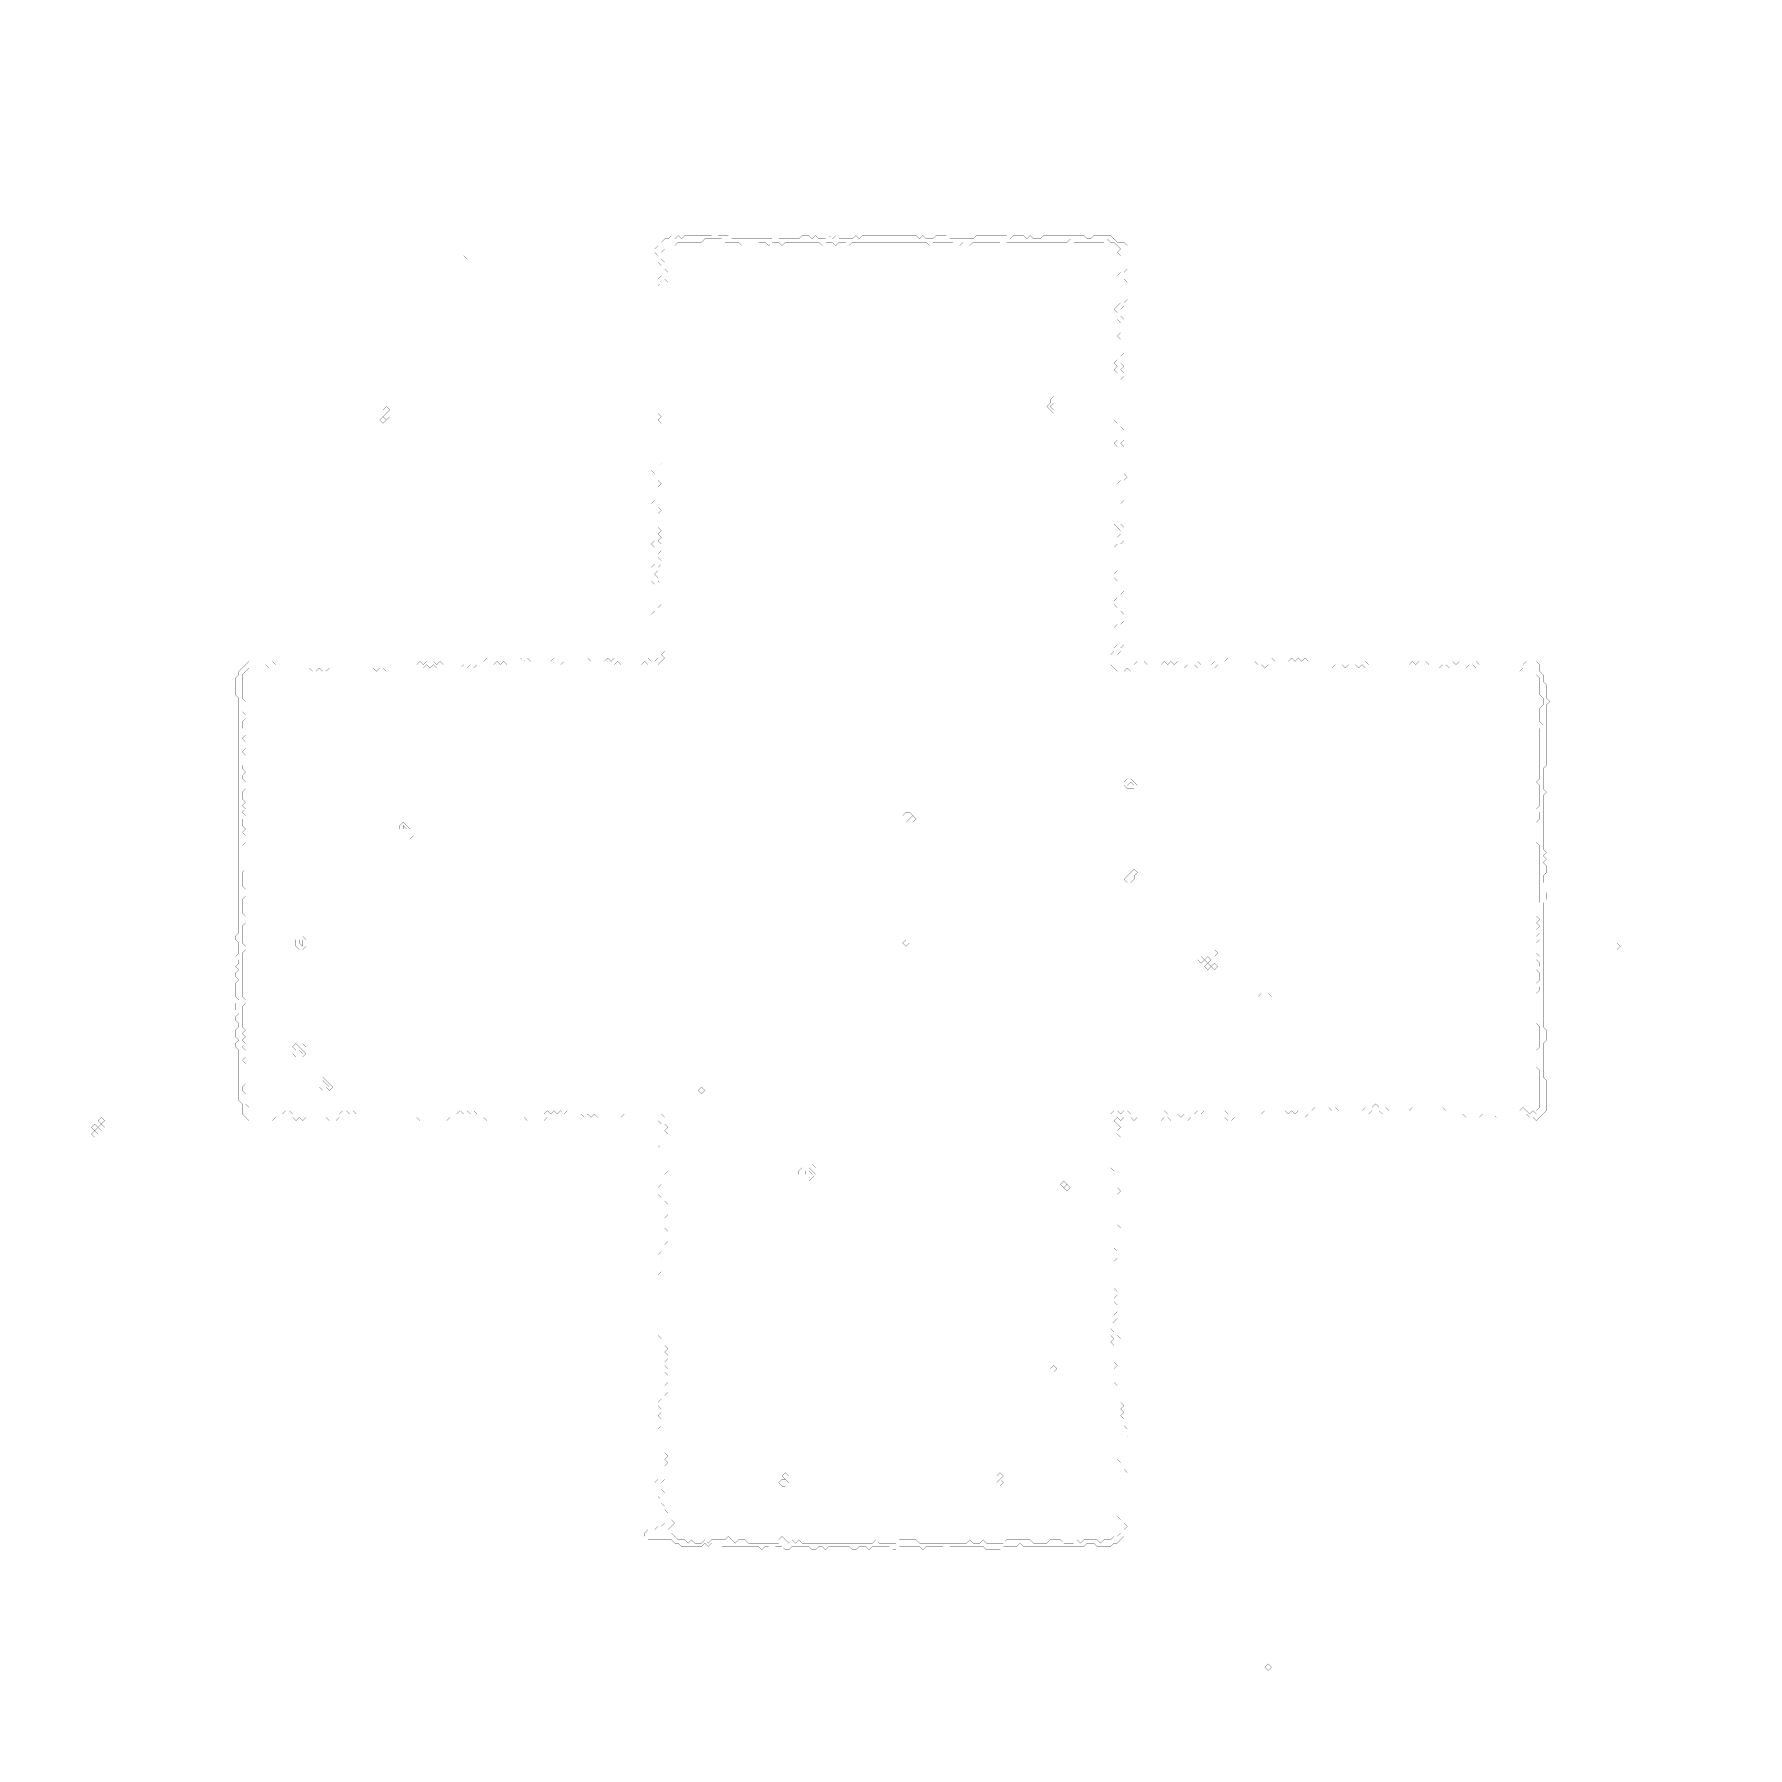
# Model space of a CAD drawing. Header units: metres. Extents: x 0 to 4862, y -4862 to 0.
import ezdxf

# ---------------------------------------------------------------- set-up
doc = ezdxf.new("R2010")
doc.units = ezdxf.units.M
doc.layers.add('conductor', color=1, linetype='Continuous')
doc.layers.add('substrate', color=5, linetype='Continuous')

msp = doc.modelspace()

# ---------------------------------------------------------------- linework, layer by layer
at = {"layer": 'conductor', "const_width": 0.5}
for points in [[(1902.7, -580.3), (1893.2, -589.8), (1883.7, -589.8), (1874.2, -589.8), (1864.7, -589.8), (1855.2, -589.8), (1845.7, -589.8), (1836.1, -589.8), (1826.6, -589.8), (1817.1, -599.4), (1807.6, -599.4), (1798.1, -599.4), (1788.6, -599.4), (1788.6, -608.9), (1779.1, -618.4), (1779.1, -627.9), (1779.1, -637.4), (1788.6, -646.9), (1788.6, -656.4), (1788.6, -666), (1798.1, -675.5), (1798.1, -685), (1788.6, -694.5), (1798.1, -704), (1788.6, -713.5), (1779.1, -723), (1779.1, -732.6), (1788.6, -742.1), (1788.6, -751.6), (1788.6, -761.1), (1788.6, -770.6), (1788.6, -780.1), (1788.6, -789.6), (1788.6, -799.1), (1788.6, -808.7), (1788.6, -818.2), (1788.6, -827.7), (1788.6, -837.2), (1788.6, -846.7), (1788.6, -856.2), (1788.6, -865.7), (1779.1, -875.3), (1779.1, -884.8), (1779.1, -894.3), (1779.1, -903.8), (1779.1, -913.3), (1779.1, -922.8), (1779.1, -932.3), (1779.1, -941.9), (1779.1, -951.4), (1779.1, -960.9), (1779.1, -970.4), (1779.1, -979.9), (1779.1, -989.4), (1779.1, -998.9), (1779.1, -1008.4), (1779.1, -1018), (1779.1, -1027.5), (1779.1, -1037), (1779.1, -1046.5), (1779.1, -1056), (1779.1, -1065.5), (1769.5, -1075), (1779.1, -1084.6), (1769.5, -1094.1), (1779.1, -1103.6), (1779.1, -1113.1), (1779.1, -1122.6), (1779.1, -1132.1), (1779.1, -1141.6), (1779.1, -1151.2), (1779.1, -1160.7), (1779.1, -1170.2), (1779.1, -1179.7), (1779.1, -1189.2), (1779.1, -1198.7), (1779.1, -1208.2), (1779.1, -1217.8), (1769.5, -1227.3), (1769.5, -1236.8), (1769.5, -1246.3), (1769.5, -1255.8), (1769.5, -1265.3), (1779.1, -1274.8), (1769.5, -1284.3), (1769.5, -1293.9), (1769.5, -1303.4), (1769.5, -1312.9), (1769.5, -1322.4), (1769.5, -1331.9), (1769.5, -1341.4), (1779.1, -1350.9), (1769.5, -1360.5), (1769.5, -1370), (1779.1, -1379.5), (1769.5, -1389), (1769.5, -1398.5), (1779.1, -1408), (1769.5, -1417.5), (1779.1, -1427.1), (1769.5, -1436.6), (1779.1, -1446.1), (1779.1, -1455.6), (1779.1, -1465.1), (1769.5, -1474.6), (1769.5, -1484.1), (1779.1, -1493.6), (1779.1, -1503.2), (1769.5, -1512.7), (1769.5, -1522.2), (1760, -1531.7), (1769.5, -1541.2), (1769.5, -1550.7), (1779.1, -1560.2), (1779.1, -1569.8), (1779.1, -1579.3), (1779.1, -1588.8), (1779.1, -1598.3), (1779.1, -1607.8), (1779.1, -1617.3), (1769.5, -1626.8), (1769.5, -1636.4), (1769.5, -1645.9), (1769.5, -1655.4), (1769.5, -1664.9), (1769.5, -1674.4), (1769.5, -1683.9), (1779.1, -1693.4), (1779.1, -1702.9), (1788.6, -1712.5), (1788.6, -1722), (1788.6, -1731.5), (1788.6, -1741), (1788.6, -1750.5), (1779.1, -1760), (1788.6, -1769.5), (1779.1, -1779.1), (1769.5, -1788.6), (1760, -1788.6), (1750.5, -1788.6), (1741, -1788.6), (1731.5, -1779.1), (1722, -1788.6), (1712.5, -1779.1), (1702.9, -1779.1), (1693.4, -1779.1), (1683.9, -1788.6), (1674.4, -1788.6), (1664.9, -1788.6), (1655.4, -1779.1), (1645.9, -1788.6), (1636.4, -1788.6), (1626.8, -1788.6), (1617.3, -1788.6), (1607.8, -1788.6), (1598.3, -1788.6), (1588.8, -1788.6), (1579.3, -1788.6), (1569.8, -1788.6), (1560.2, -1788.6), (1550.7, -1779.1), (1541.2, -1779.1), (1531.7, -1779.1), (1522.2, -1779.1), (1512.7, -1779.1), (1503.2, -1779.1), (1493.6, -1788.6), (1484.1, -1788.6), (1474.6, -1788.6), (1465.1, -1788.6), (1455.6, -1788.6), (1446.1, -1788.6), (1436.6, -1788.6), (1427.1, -1788.6), (1417.5, -1788.6), (1408, -1788.6), (1398.5, -1788.6), (1389, -1788.6), (1379.5, -1788.6), (1370, -1788.6), (1360.5, -1788.6), (1350.9, -1788.6), (1341.4, -1788.6), (1331.9, -1779.1), (1322.4, -1788.6), (1312.9, -1779.1), (1303.4, -1788.6), (1293.9, -1788.6), (1284.3, -1788.6), (1274.8, -1788.6), (1265.3, -1788.6), (1255.8, -1788.6), (1246.3, -1798.1), (1236.8, -1788.6), (1227.3, -1798.1), (1217.8, -1788.6), (1208.2, -1798.1), (1198.7, -1798.1), (1189.2, -1798.1), (1179.7, -1798.1), (1170.2, -1798.1), (1160.7, -1798.1), (1151.2, -1798.1), (1141.6, -1798.1), (1132.1, -1788.6), (1122.6, -1798.1), (1113.1, -1788.6), (1103.6, -1798.1), (1094.1, -1798.1), (1084.6, -1798.1), (1075, -1798.1), (1065.5, -1798.1), (1056, -1798.1), (1046.5, -1798.1), (1037, -1798.1), (1027.5, -1798.1), (1018, -1798.1), (1008.4, -1807.6), (998.9, -1807.6), (989.4, -1798.1), (979.9, -1798.1), (970.4, -1807.6), (960.9, -1798.1), (951.4, -1798.1), (941.9, -1798.1), (932.3, -1798.1), (922.8, -1798.1), (913.3, -1798.1), (903.8, -1798.1), (894.3, -1798.1), (884.8, -1798.1), (875.3, -1798.1), (865.7, -1798.1), (856.2, -1798.1), (846.7, -1798.1), (837.2, -1798.1), (827.7, -1807.6), (818.2, -1807.6), (808.7, -1798.1), (799.1, -1807.6), (789.6, -1807.6), (780.1, -1798.1), (770.6, -1798.1), (761.1, -1798.1), (751.6, -1798.1), (742.1, -1798.1), (732.6, -1798.1), (723, -1798.1), (713.5, -1798.1), (704, -1798.1), (694.5, -1798.1), (685, -1798.1), (675.5, -1798.1), (666, -1798.1), (656.4, -1788.6), (646.9, -1788.6), (637.4, -1788.6), (627.9, -1788.6), (618.4, -1788.6), (608.9, -1788.6), (608.9, -1798.1), (599.4, -1807.6), (589.8, -1817.1), (589.8, -1826.6), (589.8, -1836.1), (589.8, -1845.7), (589.8, -1855.2), (589.8, -1864.7), (589.8, -1874.2), (589.8, -1883.7), (599.4, -1893.2), (599.4, -1902.7), (599.4, -1912.2), (589.8, -1921.8), (599.4, -1931.3), (599.4, -1940.8), (589.8, -1950.3), (589.8, -1959.8), (589.8, -1969.3), (599.4, -1978.8), (599.4, -1988.4), (589.8, -1997.9), (599.4, -2007.4), (599.4, -2016.9), (599.4, -2026.4), (589.8, -2035.9), (599.4, -2045.4), (599.4, -2055), (599.4, -2064.5), (589.8, -2074), (589.8, -2083.5), (599.4, -2093), (589.8, -2102.5), (589.8, -2112), (599.4, -2121.5), (599.4, -2131.1), (599.4, -2140.6), (589.8, -2150.1), (589.8, -2159.6), (589.8, -2169.1), (599.4, -2178.6), (589.8, -2188.1), (599.4, -2197.7), (589.8, -2207.2), (599.4, -2216.7), (589.8, -2226.2), (589.8, -2235.7), (589.8, -2245.2), (599.4, -2254.7), (589.8, -2264.3), (599.4, -2273.8), (599.4, -2283.3), (599.4, -2292.8), (589.8, -2302.3), (599.4, -2311.8), (599.4, -2321.3), (599.4, -2330.8), (599.4, -2340.4), (599.4, -2349.9), (599.4, -2359.4), (599.4, -2368.9), (589.8, -2378.4), (589.8, -2387.9), (589.8, -2397.4), (589.8, -2407), (589.8, -2416.5), (599.4, -2426), (599.4, -2435.5), (599.4, -2445), (589.8, -2454.5), (589.8, -2464), (589.8, -2473.6), (589.8, -2483.1), (589.8, -2492.6), (599.4, -2502.1), (599.4, -2511.6), (599.4, -2521.1), (589.8, -2530.6), (589.8, -2540.2), (589.8, -2549.7), (589.8, -2559.2), (589.8, -2568.7), (589.8, -2578.2), (599.4, -2587.7), (599.4, -2597.2), (589.8, -2606.7), (589.8, -2616.3), (589.8, -2625.8), (589.8, -2635.3), (589.8, -2644.8), (589.8, -2654.3), (589.8, -2663.8), (589.8, -2673.3), (589.8, -2682.9), (589.8, -2692.4), (589.8, -2701.9), (589.8, -2711.4), (589.8, -2720.9), (589.8, -2730.4), (599.4, -2739.9), (599.4, -2749.5), (589.8, -2759), (589.8, -2768.5), (589.8, -2778), (589.8, -2787.5), (589.8, -2797), (589.8, -2806.5), (589.8, -2816), (599.4, -2825.6), (589.8, -2835.1), (599.4, -2844.6), (589.8, -2854.1), (599.4, -2863.6), (589.8, -2873.1), (599.4, -2882.6), (599.4, -2892.2), (599.4, -2901.7), (589.8, -2911.2), (599.4, -2920.7), (599.4, -2930.2), (599.4, -2939.7), (599.4, -2949.2), (599.4, -2958.8), (599.4, -2968.3), (599.4, -2977.8), (589.8, -2987.3), (589.8, -2996.8), (599.4, -3006.3), (599.4, -3015.8), (599.4, -3025.3), (599.4, -3034.9), (608.9, -3044.4), (608.9, -3053.9), (608.9, -3063.4), (618.4, -3063.4), (627.9, -3063.4), (637.4, -3063.4), (646.9, -3063.4), (656.4, -3063.4), (666, -3063.4), (675.5, -3063.4), (685, -3063.4), (694.5, -3063.4), (704, -3063.4), (713.5, -3053.9), (723, -3053.9), (732.6, -3063.4), (742.1, -3063.4), (751.6, -3063.4), (761.1, -3063.4), (770.6, -3063.4), (780.1, -3063.4), (789.6, -3063.4), (799.1, -3063.4), (808.7, -3063.4), (818.2, -3063.4), (827.7, -3063.4), (837.2, -3063.4), (846.7, -3063.4), (856.2, -3063.4), (865.7, -3063.4), (875.3, -3053.9), (884.8, -3053.9), (894.3, -3063.4), (903.8, -3053.9), (913.3, -3063.4), (922.8, -3063.4), (932.3, -3063.4), (941.9, -3063.4), (951.4, -3063.4), (960.9, -3063.4), (970.4, -3063.4), (979.9, -3063.4), (989.4, -3063.4), (998.9, -3063.4), (1008.4, -3063.4), (1018, -3063.4), (1027.5, -3063.4), (1037, -3063.4), (1046.5, -3063.4), (1056, -3063.4), (1065.5, -3063.4), (1075, -3063.4), (1084.6, -3063.4), (1094.1, -3063.4), (1103.6, -3063.4), (1113.1, -3063.4), (1122.6, -3063.4), (1132.1, -3063.4), (1141.6, -3063.4), (1151.2, -3063.4), (1160.7, -3063.4), (1170.2, -3063.4), (1179.7, -3063.4), (1189.2, -3063.4), (1198.7, -3063.4), (1208.2, -3053.9), (1217.8, -3063.4), (1227.3, -3053.9), (1236.8, -3063.4), (1246.3, -3053.9), (1255.8, -3063.4), (1265.3, -3063.4), (1274.8, -3063.4), (1284.3, -3063.4), (1293.9, -3063.4), (1303.4, -3063.4), (1312.9, -3063.4), (1322.4, -3063.4), (1331.9, -3063.4), (1341.4, -3063.4), (1350.9, -3063.4), (1360.5, -3063.4), (1370, -3063.4), (1379.5, -3063.4), (1389, -3063.4), (1398.5, -3063.4), (1408, -3063.4), (1417.5, -3063.4), (1427.1, -3063.4), (1436.6, -3063.4), (1446.1, -3063.4), (1455.6, -3053.9), (1465.1, -3063.4), (1474.6, -3053.9), (1484.1, -3063.4), (1493.6, -3053.9), (1503.2, -3063.4), (1512.7, -3053.9), (1522.2, -3063.4), (1531.7, -3063.4), (1541.2, -3072.9), (1550.7, -3063.4), (1560.2, -3072.9), (1569.8, -3063.4), (1579.3, -3072.9), (1588.8, -3063.4), (1598.3, -3072.9), (1607.8, -3072.9), (1617.3, -3072.9), (1626.8, -3072.9), (1636.4, -3072.9), (1645.9, -3072.9), (1655.4, -3072.9), (1664.9, -3072.9), (1674.4, -3063.4), (1683.9, -3063.4), (1693.4, -3063.4), (1702.9, -3063.4), (1712.5, -3063.4), (1722, -3063.4), (1731.5, -3063.4), (1741, -3063.4), (1750.5, -3063.4), (1760, -3063.4), (1769.5, -3063.4), (1779.1, -3063.4), (1788.6, -3072.9), (1788.6, -3082.4), (1788.6, -3091.9), (1798.1, -3101.5), (1788.6, -3111), (1798.1, -3120.5), (1788.6, -3130), (1788.6, -3139.5), (1788.6, -3149), (1788.6, -3158.5), (1788.6, -3168.1), (1798.1, -3177.6), (1798.1, -3187.1), (1798.1, -3196.6), (1798.1, -3206.1), (1798.1, -3215.6), (1798.1, -3225.1), (1788.6, -3234.6), (1788.6, -3244.2), (1788.6, -3253.7), (1788.6, -3263.2), (1788.6, -3272.7), (1788.6, -3282.2), (1788.6, -3291.7), (1788.6, -3301.2), (1788.6, -3310.8), (1798.1, -3320.3), (1798.1, -3329.8), (1798.1, -3339.3), (1798.1, -3348.8), (1788.6, -3358.3), (1788.6, -3367.8), (1788.6, -3377.4), (1788.6, -3386.9), (1798.1, -3396.4), (1798.1, -3405.9), (1798.1, -3415.4), (1798.1, -3424.9), (1788.6, -3434.4), (1788.6, -3443.9), (1788.6, -3453.5), (1788.6, -3463), (1788.6, -3472.5), (1788.6, -3482), (1788.6, -3491.5), (1788.6, -3501), (1788.6, -3510.5), (1788.6, -3520.1), (1788.6, -3529.6), (1788.6, -3539.1), (1788.6, -3548.6), (1788.6, -3558.1), (1788.6, -3567.6), (1788.6, -3577.1), (1788.6, -3586.7), (1788.6, -3596.2), (1788.6, -3605.7), (1788.6, -3615.2), (1788.6, -3624.7), (1788.6, -3634.2), (1788.6, -3643.7), (1788.6, -3653.2), (1788.6, -3662.8), (1788.6, -3672.3), (1788.6, -3681.8), (1788.6, -3691.3), (1788.6, -3700.8), (1788.6, -3710.3), (1788.6, -3719.8), (1798.1, -3729.4), (1788.6, -3738.9), (1798.1, -3748.4), (1798.1, -3757.9), (1788.6, -3767.4), (1788.6, -3776.9), (1798.1, -3786.4), (1788.6, -3796), (1798.1, -3805.5), (1788.6, -3815), (1798.1, -3824.5), (1788.6, -3834), (1788.6, -3843.5), (1798.1, -3853), (1788.6, -3862.6), (1788.6, -3872.1), (1788.6, -3881.6), (1788.6, -3891.1), (1788.6, -3900.6), (1788.6, -3910.1), (1788.6, -3919.6), (1788.6, -3929.1), (1788.6, -3938.7), (1788.6, -3948.2), (1788.6, -3957.7), (1788.6, -3967.2), (1788.6, -3976.7), (1788.6, -3986.2), (1788.6, -3995.7), (1788.6, -4005.3), (1788.6, -4014.8), (1788.6, -4024.3), (1798.1, -4033.8), (1788.6, -4043.3), (1798.1, -4052.8), (1788.6, -4062.3), (1788.6, -4071.9), (1788.6, -4081.4), (1788.6, -4090.9), (1788.6, -4100.4), (1779.1, -4109.9), (1779.1, -4119.4), (1779.1, -4128.9), (1788.6, -4138.4), (1788.6, -4148), (1788.6, -4157.5), (1798.1, -4167), (1798.1, -4176.5), (1807.6, -4186), (1807.6, -4195.5), (1807.6, -4205), (1807.6, -4214.6), (1817.1, -4224.1), (1807.6, -4233.6), (1798.1, -4243.1), (1788.6, -4243.1), (1779.1, -4243.1), (1779.1, -4252.6), (1788.6, -4252.6), (1798.1, -4252.6), (1807.6, -4252.6), (1817.1, -4262.1), (1826.6, -4271.6), (1836.1, -4271.6), (1845.7, -4271.6), (1855.2, -4281.2), (1864.7, -4271.6), (1874.2, -4281.2), (1883.7, -4281.2), (1893.2, -4281.2), (1902.7, -4271.6), (1912.2, -4281.2), (1921.8, -4271.6), (1931.3, -4271.6), (1940.8, -4271.6), (1950.3, -4271.6), (1959.8, -4271.6), (1969.3, -4262.1), (1978.8, -4271.6), (1988.4, -4281.2), (1997.9, -4271.6), (2007.4, -4271.6), (2016.9, -4271.6), (2026.4, -4281.2), (2035.9, -4281.2), (2045.4, -4281.2), (2055, -4281.2), (2064.5, -4281.2), (2074, -4281.2), (2083.5, -4281.2), (2093, -4281.2), (2102.5, -4281.2), (2112, -4281.2), (2112, -4271.6), (2121.5, -4262.1), (2131.1, -4271.6), (2140.6, -4281.2), (2150.1, -4271.6), (2159.6, -4281.2), (2169.1, -4271.6), (2178.6, -4281.2), (2188.1, -4281.2), (2197.7, -4281.2), (2207.2, -4281.2), (2216.7, -4281.2), (2226.2, -4281.2), (2235.7, -4281.2), (2245.2, -4281.2), (2254.7, -4281.2), (2264.3, -4281.2), (2273.8, -4281.2), (2283.3, -4281.2), (2292.8, -4281.2), (2302.3, -4281.2), (2311.8, -4281.2), (2321.3, -4281.2), (2330.8, -4281.2), (2340.4, -4281.2), (2349.9, -4281.2), (2359.4, -4281.2), (2368.9, -4281.2), (2378.4, -4281.2), (2387.9, -4271.6), (2397.4, -4281.2), (2407, -4281.2), (2416.5, -4281.2), (2426, -4281.2), (2435.5, -4281.2), (2445, -4281.2), (2454.5, -4271.6), (2464, -4271.6), (2473.6, -4271.6), (2483.1, -4271.6), (2492.6, -4271.6), (2502.1, -4271.6), (2511.6, -4281.2), (2521.1, -4281.2), (2530.6, -4281.2), (2540.2, -4281.2), (2549.7, -4281.2), (2559.2, -4281.2), (2568.7, -4281.2), (2578.2, -4281.2), (2587.7, -4281.2), (2597.2, -4281.2), (2606.7, -4281.2), (2616.3, -4281.2), (2625.8, -4281.2), (2635.3, -4281.2), (2644.8, -4281.2), (2654.3, -4271.6), (2663.8, -4281.2), (2673.3, -4281.2), (2682.9, -4281.2), (2692.4, -4271.6), (2701.9, -4281.2), (2711.4, -4281.2), (2720.9, -4281.2), (2730.4, -4281.2), (2739.9, -4281.2), (2749.5, -4281.2), (2759, -4271.6), (2768.5, -4271.6), (2778, -4271.6), (2787.5, -4271.6), (2797, -4271.6), (2806.5, -4271.6), (2816, -4271.6), (2825.6, -4271.6), (2835.1, -4281.2), (2844.6, -4281.2), (2854.1, -4281.2), (2863.6, -4281.2), (2873.1, -4281.2), (2882.6, -4271.6), (2892.2, -4271.6), (2901.7, -4271.6), (2911.2, -4271.6), (2920.7, -4281.2), (2930.2, -4281.2), (2939.7, -4281.2), (2949.2, -4281.2), (2958.8, -4271.6), (2968.3, -4281.2), (2977.8, -4271.6), (2987.3, -4271.6), (2996.8, -4271.6), (3006.3, -4271.6), (3015.8, -4271.6), (3025.3, -4281.2), (3034.9, -4271.6), (3044.4, -4271.6), (3053.9, -4271.6), (3063.4, -4262.1), (3072.9, -4262.1), (3082.4, -4252.6), (3082.4, -4243.1), (3082.4, -4233.6), (3082.4, -4224.1), (3082.4, -4214.6), (3072.9, -4205), (3072.9, -4195.5), (3072.9, -4186), (3072.9, -4176.5), (3072.9, -4167), (3082.4, -4157.5), (3082.4, -4148), (3082.4, -4138.4), (3082.4, -4128.9), (3082.4, -4119.4), (3082.4, -4109.9), (3082.4, -4100.4), (3082.4, -4090.9), (3082.4, -4081.4), (3082.4, -4071.9), (3082.4, -4062.3), (3082.4, -4052.8), (3072.9, -4043.3), (3072.9, -4033.8), (3072.9, -4024.3), (3072.9, -4014.8), (3072.9, -4005.3), (3072.9, -3995.7), (3082.4, -3986.2), (3082.4, -3976.7), (3082.4, -3967.2), (3082.4, -3957.7), (3082.4, -3948.2), (3072.9, -3938.7), (3072.9, -3929.1), (3072.9, -3919.6), (3072.9, -3910.1), (3072.9, -3900.6), (3072.9, -3891.1), (3072.9, -3881.6), (3072.9, -3872.1), (3072.9, -3862.6), (3072.9, -3853), (3072.9, -3843.5), (3072.9, -3834), (3063.4, -3824.5), (3072.9, -3815), (3072.9, -3805.5), (3072.9, -3796), (3063.4, -3786.4), (3072.9, -3776.9), (3063.4, -3767.4), (3063.4, -3757.9), (3063.4, -3748.4), (3063.4, -3738.9), (3063.4, -3729.4), (3063.4, -3719.8), (3053.9, -3710.3), (3063.4, -3700.8), (3053.9, -3691.3), (3063.4, -3681.8), (3053.9, -3672.3), (3053.9, -3662.8), (3063.4, -3653.2), (3072.9, -3643.7), (3063.4, -3634.2), (3072.9, -3624.7), (3072.9, -3615.2), (3072.9, -3605.7), (3063.4, -3596.2), (3063.4, -3586.7), (3072.9, -3577.1), (3072.9, -3567.6), (3063.4, -3558.1), (3063.4, -3548.6), (3063.4, -3539.1), (3063.4, -3529.6), (3063.4, -3520.1), (3063.4, -3510.5), (3063.4, -3501), (3063.4, -3491.5), (3063.4, -3482), (3072.9, -3472.5), (3072.9, -3463), (3072.9, -3453.5), (3063.4, -3443.9), (3063.4, -3434.4), (3063.4, -3424.9), (3063.4, -3415.4), (3063.4, -3405.9), (3063.4, -3396.4), (3063.4, -3386.9), (3063.4, -3377.4), (3063.4, -3367.8), (3063.4, -3358.3), (3063.4, -3348.8), (3063.4, -3339.3), (3063.4, -3329.8), (3063.4, -3320.3), (3063.4, -3310.8), (3063.4, -3301.2), (3063.4, -3291.7), (3063.4, -3282.2), (3063.4, -3272.7), (3063.4, -3263.2), (3063.4, -3253.7), (3063.4, -3244.2), (3063.4, -3234.6), (3063.4, -3225.1), (3053.9, -3215.6), (3053.9, -3206.1), (3053.9, -3196.6), (3063.4, -3187.1), (3063.4, -3177.6), (3063.4, -3168.1), (3063.4, -3158.5), (3063.4, -3149), (3063.4, -3139.5), (3063.4, -3130), (3053.9, -3120.5), (3053.9, -3111), (3053.9, -3101.5), (3053.9, -3091.9), (3053.9, -3082.4), (3053.9, -3072.9), (3053.9, -3063.4), (3063.4, -3053.9), (3072.9, -3053.9), (3082.4, -3063.4), (3091.9, -3053.9), (3101.5, -3053.9), (3111, -3063.4), (3120.5, -3063.4), (3130, -3063.4), (3139.5, -3063.4), (3149, -3063.4), (3158.5, -3063.4), (3168.1, -3063.4), (3177.6, -3063.4), (3187.1, -3063.4), (3196.6, -3063.4), (3206.1, -3053.9), (3215.6, -3063.4), (3225.1, -3063.4), (3234.6, -3063.4), (3244.2, -3063.4), (3253.7, -3072.9), (3263.2, -3063.4), (3272.7, -3063.4), (3282.2, -3063.4), (3291.7, -3063.4), (3301.2, -3053.9), (3310.8, -3063.4), (3320.3, -3053.9), (3329.8, -3053.9), (3339.3, -3053.9), (3348.8, -3053.9), (3358.3, -3053.9), (3367.8, -3053.9), (3377.4, -3053.9), (3386.9, -3063.4), (3396.4, -3063.4), (3405.9, -3063.4), (3415.4, -3063.4), (3424.9, -3063.4), (3434.4, -3063.4), (3443.9, -3063.4), (3453.5, -3063.4), (3463, -3063.4), (3472.5, -3063.4), (3482, -3063.4), (3491.5, -3053.9), (3501, -3053.9), (3510.5, -3053.9), (3520.1, -3053.9), (3529.6, -3053.9), (3539.1, -3053.9), (3548.6, -3053.9), (3558.1, -3063.4), (3567.6, -3053.9), (3577.1, -3063.4), (3586.7, -3053.9), (3596.2, -3053.9), (3605.7, -3053.9), (3615.2, -3053.9), (3624.7, -3053.9), (3634.2, -3044.4), (3643.7, -3044.4), (3653.2, -3053.9), (3662.8, -3053.9), (3672.3, -3044.4), (3681.8, -3053.9), (3691.3, -3044.4), (3700.8, -3053.9), (3710.3, -3053.9), (3719.8, -3053.9), (3729.4, -3053.9), (3738.9, -3053.9), (3748.4, -3053.9), (3757.9, -3053.9), (3767.4, -3053.9), (3776.9, -3044.4), (3786.4, -3044.4), (3796, -3044.4), (3805.5, -3034.9), (3815, -3044.4), (3824.5, -3044.4), (3834, -3044.4), (3843.5, -3053.9), (3853, -3053.9), (3862.6, -3053.9), (3872.1, -3053.9), (3881.6, -3053.9), (3891.1, -3053.9), (3900.6, -3053.9), (3910.1, -3044.4), (3919.6, -3044.4), (3929.1, -3044.4), (3938.7, -3044.4), (3948.2, -3044.4), (3957.7, -3044.4), (3967.2, -3044.4), (3976.7, -3044.4), (3986.2, -3044.4), (3995.7, -3044.4), (4005.3, -3053.9), (4014.8, -3053.9), (4024.3, -3053.9), (4033.8, -3053.9), (4043.3, -3053.9), (4052.8, -3053.9), (4062.3, -3053.9), (4071.9, -3053.9), (4081.4, -3053.9), (4090.9, -3053.9), (4100.4, -3053.9), (4109.9, -3053.9), (4119.4, -3053.9), (4128.9, -3053.9), (4138.4, -3053.9), (4148, -3053.9), (4157.5, -3053.9), (4167, -3053.9), (4176.5, -3053.9), (4186, -3053.9), (4195.5, -3053.9), (4205, -3053.9), (4214.6, -3053.9), (4224.1, -3044.4), (4233.6, -3053.9), (4243.1, -3063.4), (4252.6, -3053.9), (4262.1, -3063.4), (4262.1, -3053.9), (4271.6, -3044.4), (4271.6, -3034.9), (4271.6, -3025.3), (4271.6, -3015.8), (4271.6, -3006.3), (4271.6, -2996.8), (4271.6, -2987.3), (4271.6, -2977.8), (4271.6, -2968.3), (4271.6, -2958.8), (4271.6, -2949.2), (4271.6, -2939.7), (4262.1, -2930.2), (4262.1, -2920.7), (4262.1, -2911.2), (4262.1, -2901.7), (4262.1, -2892.2), (4262.1, -2882.6), (4271.6, -2873.1), (4271.6, -2863.6), (4271.6, -2854.1), (4271.6, -2844.6), (4271.6, -2835.1), (4271.6, -2825.6), (4271.6, -2816), (4262.1, -2806.5), (4262.1, -2797), (4262.1, -2787.5), (4262.1, -2778), (4262.1, -2768.5), (4262.1, -2759), (4262.1, -2749.5), (4262.1, -2739.9), (4262.1, -2730.4), (4262.1, -2720.9), (4271.6, -2711.4), (4271.6, -2701.9), (4262.1, -2692.4), (4271.6, -2682.9), (4271.6, -2673.3), (4271.6, -2663.8), (4262.1, -2654.3), (4271.6, -2644.8), (4271.6, -2635.3), (4262.1, -2625.8), (4271.6, -2616.3), (4262.1, -2606.7), (4262.1, -2597.2), (4262.1, -2587.7), (4262.1, -2578.2), (4271.6, -2568.7), (4262.1, -2559.2), (4271.6, -2549.7), (4262.1, -2540.2), (4271.6, -2530.6), (4262.1, -2521.1), (4271.6, -2511.6), (4262.1, -2502.1), (4262.1, -2492.6), (4262.1, -2483.1), (4262.1, -2473.6), (4271.6, -2464), (4271.6, -2454.5), (4271.6, -2445), (4271.6, -2435.5), (4271.6, -2426), (4271.6, -2416.5), (4271.6, -2407), (4271.6, -2397.4), (4271.6, -2387.9), (4271.6, -2378.4), (4271.6, -2368.9), (4271.6, -2359.4), (4271.6, -2349.9), (4271.6, -2340.4), (4271.6, -2330.8), (4271.6, -2321.3), (4271.6, -2311.8), (4271.6, -2302.3), (4262.1, -2292.8), (4262.1, -2283.3), (4262.1, -2273.8), (4262.1, -2264.3), (4262.1, -2254.7), (4262.1, -2245.2), (4262.1, -2235.7), (4271.6, -2226.2), (4271.6, -2216.7), (4271.6, -2207.2), (4262.1, -2197.7), (4271.6, -2188.1), (4271.6, -2178.6), (4271.6, -2169.1), (4271.6, -2159.6), (4271.6, -2150.1), (4271.6, -2140.6), (4271.6, -2131.1), (4262.1, -2121.5), (4271.6, -2112), (4271.6, -2102.5), (4271.6, -2093), (4271.6, -2083.5), (4271.6, -2074), (4271.6, -2064.5), (4271.6, -2055), (4271.6, -2045.4), (4271.6, -2035.9), (4271.6, -2026.4), (4271.6, -2016.9), (4271.6, -2007.4), (4271.6, -1997.9), (4271.6, -1988.4), (4271.6, -1978.8), (4271.6, -1969.3), (4281.2, -1959.8), (4271.6, -1950.3), (4271.6, -1940.8), (4271.6, -1931.3), (4271.6, -1921.8), (4271.6, -1912.2), (4281.2, -1902.7), (4281.2, -1893.2), (4281.2, -1883.7), (4271.6, -1874.2), (4271.6, -1864.7), (4271.6, -1855.2), (4271.6, -1845.7), (4271.6, -1836.1), (4271.6, -1826.6), (4262.1, -1817.1), (4262.1, -1807.6), (4262.1, -1798.1), (4252.6, -1798.1), (4243.1, -1798.1), (4233.6, -1798.1), (4224.1, -1798.1), (4214.6, -1807.6), (4205, -1807.6), (4195.5, -1807.6), (4186, -1807.6), (4176.5, -1807.6), (4167, -1807.6), (4157.5, -1798.1), (4148, -1798.1), (4138.4, -1798.1), (4128.9, -1798.1), (4119.4, -1798.1), (4109.9, -1798.1), (4100.4, -1798.1), (4090.9, -1798.1), (4081.4, -1788.6), (4071.9, -1788.6), (4062.3, -1798.1), (4052.8, -1798.1), (4043.3, -1798.1), (4033.8, -1798.1), (4024.3, -1798.1), (4014.8, -1798.1), (4005.3, -1788.6), (3995.7, -1788.6), (3986.2, -1798.1), (3976.7, -1788.6), (3967.2, -1788.6), (3957.7, -1798.1), (3948.2, -1798.1), (3938.7, -1798.1), (3929.1, -1798.1), (3919.6, -1798.1), (3910.1, -1798.1), (3900.6, -1798.1), (3891.1, -1798.1), (3881.6, -1798.1), (3872.1, -1798.1), (3862.6, -1798.1), (3853, -1798.1), (3843.5, -1798.1), (3834, -1798.1), (3824.5, -1798.1), (3815, -1798.1), (3805.5, -1798.1), (3796, -1798.1), (3786.4, -1798.1), (3776.9, -1798.1), (3767.4, -1788.6), (3757.9, -1798.1), (3748.4, -1788.6), (3738.9, -1788.6), (3729.4, -1788.6), (3719.8, -1798.1), (3710.3, -1788.6), (3700.8, -1788.6), (3691.3, -1788.6), (3681.8, -1798.1), (3672.3, -1788.6), (3662.8, -1788.6), (3653.2, -1788.6), (3643.7, -1788.6), (3634.2, -1788.6), (3624.7, -1788.6), (3615.2, -1788.6), (3605.7, -1788.6), (3596.2, -1788.6), (3586.7, -1788.6), (3577.1, -1788.6), (3567.6, -1788.6), (3558.1, -1788.6), (3548.6, -1788.6), (3539.1, -1788.6), (3529.6, -1788.6), (3520.1, -1788.6), (3510.5, -1788.6), (3501, -1788.6), (3491.5, -1798.1), (3482, -1788.6), (3472.5, -1788.6), (3463, -1779.1), (3453.5, -1788.6), (3443.9, -1788.6), (3434.4, -1788.6), (3424.9, -1788.6), (3415.4, -1788.6), (3405.9, -1788.6), (3396.4, -1788.6), (3386.9, -1788.6), (3377.4, -1788.6), (3367.8, -1788.6), (3358.3, -1788.6), (3348.8, -1798.1), (3339.3, -1798.1), (3329.8, -1798.1), (3320.3, -1798.1), (3310.8, -1798.1), (3301.2, -1798.1), (3291.7, -1788.6), (3282.2, -1788.6), (3272.7, -1788.6), (3263.2, -1798.1), (3253.7, -1798.1), (3244.2, -1798.1), (3234.6, -1798.1), (3225.1, -1798.1), (3215.6, -1798.1), (3206.1, -1798.1), (3196.6, -1798.1), (3187.1, -1798.1), (3177.6, -1798.1), (3168.1, -1798.1), (3158.5, -1798.1), (3149, -1798.1), (3139.5, -1798.1), (3130, -1798.1), (3120.5, -1798.1), (3111, -1807.6), (3101.5, -1798.1), (3091.9, -1807.6), (3082.4, -1807.6), (3072.9, -1807.6), (3063.4, -1798.1), (3053.9, -1788.6), (3053.9, -1779.1), (3053.9, -1769.5), (3053.9, -1760), (3063.4, -1750.5), (3063.4, -1741), (3072.9, -1731.5), (3072.9, -1722), (3072.9, -1712.5), (3072.9, -1702.9), (3063.4, -1693.4), (3063.4, -1683.9), (3072.9, -1674.4), (3072.9, -1664.9), (3072.9, -1655.4), (3072.9, -1645.9), (3072.9, -1636.4), (3072.9, -1626.8), (3063.4, -1617.3), (3063.4, -1607.8), (3072.9, -1598.3), (3072.9, -1588.8), (3072.9, -1579.3), (3072.9, -1569.8), (3072.9, -1560.2), (3072.9, -1550.7), (3063.4, -1541.2), (3063.4, -1531.7), (3072.9, -1522.2), (3072.9, -1512.7), (3063.4, -1503.2), (3063.4, -1493.6), (3063.4, -1484.1), (3063.4, -1474.6), (3063.4, -1465.1), (3063.4, -1455.6), (3072.9, -1446.1), (3072.9, -1436.6), (3072.9, -1427.1), (3082.4, -1417.5), (3082.4, -1408), (3072.9, -1398.5), (3063.4, -1389), (3072.9, -1379.5), (3072.9, -1370), (3072.9, -1360.5), (3072.9, -1350.9), (3072.9, -1341.4), (3072.9, -1331.9), (3072.9, -1322.4), (3072.9, -1312.9), (3072.9, -1303.4), (3072.9, -1293.9), (3072.9, -1284.3), (3072.9, -1274.8), (3082.4, -1265.3), (3082.4, -1255.8), (3082.4, -1246.3), (3082.4, -1236.8), (3082.4, -1227.3), (3082.4, -1217.8), (3082.4, -1208.2), (3072.9, -1198.7), (3072.9, -1189.2), (3072.9, -1179.7), (3072.9, -1170.2), (3063.4, -1160.7), (3072.9, -1151.2), (3072.9, -1141.6), (3072.9, -1132.1), (3072.9, -1122.6), (3072.9, -1113.1), (3072.9, -1103.6), (3063.4, -1094.1), (3063.4, -1084.6), (3063.4, -1075), (3063.4, -1065.5), (3063.4, -1056), (3072.9, -1046.5), (3072.9, -1037), (3072.9, -1027.5), (3072.9, -1018), (3072.9, -1008.4), (3072.9, -998.9), (3072.9, -989.4), (3072.9, -979.9), (3072.9, -970.4), (3072.9, -960.9), (3063.4, -951.4), (3072.9, -941.9), (3063.4, -932.3), (3072.9, -922.8), (3072.9, -913.3), (3072.9, -903.8), (3072.9, -894.3), (3072.9, -884.8), (3082.4, -875.3), (3082.4, -865.7), (3072.9, -856.2), (3082.4, -846.7), (3082.4, -837.2), (3082.4, -827.7), (3082.4, -818.2), (3072.9, -808.7), (3072.9, -799.1), (3072.9, -789.6), (3063.4, -780.1), (3072.9, -770.6), (3082.4, -761.1), (3082.4, -751.6), (3082.4, -742.1), (3082.4, -732.6), (3082.4, -723), (3082.4, -713.5), (3082.4, -704), (3072.9, -694.5), (3072.9, -685), (3082.4, -675.5), (3082.4, -666), (3082.4, -656.4), (3082.4, -646.9), (3082.4, -637.4), (3082.4, -627.9), (3072.9, -618.4), (3082.4, -608.9), (3072.9, -599.4), (3063.4, -589.8), (3053.9, -589.8), (3044.4, -580.3), (3034.9, -589.8), (3025.3, -589.8), (3015.8, -589.8), (3006.3, -589.8), (2996.8, -589.8), (2987.3, -589.8), (2977.8, -589.8), (2968.3, -589.8), (2958.8, -589.8), (2949.2, -589.8), (2939.7, -580.3), (2930.2, -589.8), (2920.7, -589.8), (2911.2, -589.8), (2901.7, -589.8), (2892.2, -589.8), (2882.6, -589.8), (2873.1, -589.8), (2863.6, -589.8), (2854.1, -589.8), (2844.6, -589.8), (2835.1, -589.8), (2825.6, -589.8), (2816, -589.8), (2806.5, -589.8), (2797, -589.8), (2787.5, -589.8), (2778, -589.8), (2768.5, -589.8), (2759, -589.8), (2749.5, -580.3), (2739.9, -589.8), (2730.4, -589.8), (2720.9, -589.8), (2711.4, -589.8), (2701.9, -589.8), (2692.4, -589.8), (2682.9, -589.8), (2673.3, -589.8), (2663.8, -589.8), (2654.3, -599.4), (2644.8, -599.4), (2635.3, -589.8), (2625.8, -599.4), (2616.3, -599.4), (2606.7, -589.8), (2597.2, -589.8), (2587.7, -589.8), (2578.2, -589.8), (2568.7, -589.8), (2559.2, -589.8), (2549.7, -589.8), (2540.2, -599.4), (2530.6, -589.8), (2521.1, -589.8), (2511.6, -589.8), (2502.1, -589.8), (2492.6, -589.8), (2483.1, -589.8), (2473.6, -589.8), (2464, -589.8), (2454.5, -589.8), (2445, -589.8), (2435.5, -589.8), (2426, -589.8), (2416.5, -589.8), (2407, -589.8), (2397.4, -589.8), (2387.9, -589.8), (2378.4, -589.8), (2368.9, -589.8), (2359.4, -589.8), (2349.9, -589.8), (2340.4, -589.8), (2330.8, -589.8), (2321.3, -589.8), (2311.8, -599.4), (2302.3, -589.8), (2292.8, -589.8), (2283.3, -589.8), (2273.8, -599.4), (2264.3, -589.8), (2254.7, -589.8), (2245.2, -589.8), (2235.7, -599.4), (2226.2, -589.8), (2216.7, -589.8), (2207.2, -589.8), (2197.7, -589.8), (2188.1, -589.8), (2178.6, -589.8), (2169.1, -589.8), (2159.6, -589.8), (2150.1, -589.8), (2140.6, -589.8), (2131.1, -589.8), (2121.5, -599.4), (2112, -589.8), (2102.5, -589.8), (2093, -589.8), (2083.5, -599.4), (2074, -589.8), (2064.5, -589.8), (2055, -589.8), (2045.4, -599.4), (2035.9, -599.4), (2026.4, -599.4), (2016.9, -599.4), (2007.4, -599.4), (1997.9, -589.8), (1988.4, -589.8), (1978.8, -589.8), (1969.3, -589.8), (1959.8, -589.8), (1950.3, -580.3), (1940.8, -580.3), (1931.3, -580.3), (1921.8, -580.3), (1912.2, -580.3)], [(2882.6, -1037), (2892.2, -1027.5), (2901.7, -1037), (2901.7, -1046.5), (2911.2, -1056), (2901.7, -1065.5), (2892.2, -1075), (2882.6, -1065.5), (2873.1, -1056), (2882.6, -1046.5)], [(3091.9, -2121.5), (3101.5, -2112), (3111, -2112), (3120.5, -2121.5), (3130, -2131.1), (3120.5, -2140.6), (3111, -2140.6), (3101.5, -2140.6), (3091.9, -2131.1)], [(1037, -2245.2), (1046.5, -2235.7), (1056, -2245.2), (1065.5, -2254.7), (1056, -2264.3), (1046.5, -2264.3), (1037, -2254.7)], [(2464, -2216.7), (2473.6, -2207.2), (2483.1, -2207.2), (2492.6, -2216.7), (2483.1, -2226.2), (2473.6, -2235.7), (2464, -2226.2)], [(2483.1, -2226.2), (2492.6, -2216.7), (2502.1, -2226.2), (2492.6, -2235.7)], [(1046.5, -2273.8), (1056, -2264.3), (1065.5, -2264.3), (1075, -2273.8), (1065.5, -2283.3), (1056, -2283.3)], [(3101.5, -2387.9), (3111, -2378.4), (3120.5, -2387.9), (3120.5, -2397.4), (3111, -2407), (3101.5, -2407), (3091.9, -2397.4)], [(3111, -2378.4), (3120.5, -2368.9), (3130, -2378.4), (3120.5, -2387.9)], [(742.1, -2568.7), (751.6, -2559.2), (761.1, -2559.2), (770.6, -2568.7), (770.6, -2578.2), (770.6, -2587.7), (761.1, -2597.2), (751.6, -2597.2), (742.1, -2587.7), (742.1, -2578.2)], [(2464, -2578.2), (2473.6, -2568.7), (2483.1, -2578.2), (2473.6, -2587.7)], [(3301.2, -2625.8), (3310.8, -2616.3), (3320.3, -2625.8), (3310.8, -2635.3)], [(3320.3, -2625.8), (3329.8, -2616.3), (3339.3, -2625.8), (3329.8, -2635.3)], [(3339.3, -2606.7), (3348.8, -2597.2), (3358.3, -2606.7), (3348.8, -2616.3)], [(3320.3, -2644.8), (3329.8, -2635.3), (3339.3, -2644.8), (3329.8, -2654.3)], [(3339.3, -2644.8), (3348.8, -2635.3), (3358.3, -2644.8), (3348.8, -2654.3)], [(3472.5, -2730.4), (3482, -2720.9), (3491.5, -2720.9), (3501, -2720.9), (3510.5, -2730.4), (3501, -2739.9), (3491.5, -2749.5), (3482, -2739.9)], [(732.6, -2873.1), (742.1, -2863.6), (751.6, -2873.1), (742.1, -2882.6)], [(751.6, -2873.1), (761.1, -2863.6), (770.6, -2873.1), (761.1, -2882.6)], [(742.1, -2882.6), (751.6, -2873.1), (761.1, -2882.6), (770.6, -2892.2), (761.1, -2901.7), (751.6, -2901.7), (742.1, -2901.7), (732.6, -2892.2)], [(808.7, -2968.3), (818.2, -2958.8), (827.7, -2968.3), (837.2, -2977.8), (827.7, -2987.3), (818.2, -2996.8), (808.7, -2987.3), (808.7, -2977.8)], [(827.7, -2987.3), (837.2, -2977.8), (846.7, -2987.3), (837.2, -2996.8)], [(1883.7, -2996.8), (1893.2, -2987.3), (1902.7, -2996.8), (1893.2, -3006.3)], [(2197.7, -3215.6), (2207.2, -3206.1), (2216.7, -3215.6), (2207.2, -3225.1)], [(2169.1, -3225.1), (2178.6, -3215.6), (2188.1, -3215.6), (2197.7, -3215.6), (2207.2, -3225.1), (2216.7, -3234.6), (2207.2, -3244.2), (2197.7, -3253.7), (2188.1, -3244.2), (2178.6, -3244.2), (2169.1, -3234.6)], [(2911.2, -3263.2), (2920.7, -3253.7), (2930.2, -3263.2), (2920.7, -3272.7)], [(2920.7, -3272.7), (2930.2, -3263.2), (2939.7, -3272.7), (2930.2, -3282.2)], [(2882.6, -3786.4), (2892.2, -3776.9), (2901.7, -3786.4), (2892.2, -3796)], [(2121.5, -4090.9), (2131.1, -4081.4), (2140.6, -4090.9), (2131.1, -4100.4)], [(2730.4, -4090.9), (2739.9, -4081.4), (2749.5, -4090.9), (2739.9, -4100.4)], [(2112, -4109.9), (2121.5, -4100.4), (2131.1, -4100.4), (2140.6, -4109.9), (2131.1, -4119.4), (2121.5, -4119.4)], [(2730.4, -4109.9), (2739.9, -4100.4), (2749.5, -4109.9), (2739.9, -4119.4)], [(1760, -4252.6), (1760, -4262.1)]]:
    msp.add_lwpolyline(points, close=True, dxfattribs=at)
at = {"layer": 'substrate', "const_width": 0.5}
for points in [[(0, 0), (0, -9.5), (0, -19), (0, -28.5), (0, -38.1), (0, -47.6), (0, -57.1), (0, -66.6), (0, -76.1), (0, -85.6), (0, -95.1), (0, -104.7), (0, -114.2), (0, -123.7), (0, -133.2), (0, -142.7), (0, -152.2), (0, -161.7), (0, -171.2), (0, -180.8), (0, -190.3), (0, -199.8), (0, -209.3), (0, -218.8), (0, -228.3), (0, -237.8), (0, -247.4), (0, -256.9), (0, -266.4), (0, -275.9), (0, -285.4), (0, -294.9), (0, -304.4), (0, -314), (0, -323.5), (0, -333), (0, -342.5), (0, -352), (0, -361.5), (0, -371), (0, -380.5), (0, -390.1), (0, -399.6), (0, -409.1), (0, -418.6), (0, -428.1), (0, -437.6), (0, -447.1), (0, -456.7), (0, -466.2), (0, -475.7), (0, -485.2), (0, -494.7), (0, -504.2), (0, -513.7), (0, -523.3), (0, -532.8), (0, -542.3), (0, -551.8), (0, -561.3), (0, -570.8), (0, -580.3), (0, -589.8), (0, -599.4), (0, -608.9), (0, -618.4), (0, -627.9), (0, -637.4), (0, -646.9), (0, -656.4), (0, -666), (0, -675.5), (0, -685), (0, -694.5), (0, -704), (0, -713.5), (0, -723), (0, -732.6), (0, -742.1), (0, -751.6), (0, -761.1), (0, -770.6), (0, -780.1), (0, -789.6), (0, -799.1), (0, -808.7), (0, -818.2), (0, -827.7), (0, -837.2), (0, -846.7), (0, -856.2), (0, -865.7), (0, -875.3), (0, -884.8), (0, -894.3), (0, -903.8), (0, -913.3), (0, -922.8), (0, -932.3), (0, -941.9), (0, -951.4), (0, -960.9), (0, -970.4), (0, -979.9), (0, -989.4), (0, -998.9), (0, -1008.4), (0, -1018), (0, -1027.5), (0, -1037), (0, -1046.5), (0, -1056), (0, -1065.5), (0, -1075), (0, -1084.6), (0, -1094.1), (0, -1103.6), (0, -1113.1), (0, -1122.6), (0, -1132.1), (0, -1141.6), (0, -1151.2), (0, -1160.7), (0, -1170.2), (0, -1179.7), (0, -1189.2), (0, -1198.7), (0, -1208.2), (0, -1217.8), (0, -1227.3), (0, -1236.8), (0, -1246.3), (0, -1255.8), (0, -1265.3), (0, -1274.8), (0, -1284.3), (0, -1293.9), (0, -1303.4), (0, -1312.9), (0, -1322.4), (0, -1331.9), (0, -1341.4), (0, -1350.9), (0, -1360.5), (0, -1370), (0, -1379.5), (0, -1389), (0, -1398.5), (0, -1408), (0, -1417.5), (0, -1427.1), (0, -1436.6), (0, -1446.1), (0, -1455.6), (0, -1465.1), (0, -1474.6), (0, -1484.1), (0, -1493.6), (0, -1503.2), (0, -1512.7), (0, -1522.2), (0, -1531.7), (0, -1541.2), (0, -1550.7), (0, -1560.2), (0, -1569.8), (0, -1579.3), (0, -1588.8), (0, -1598.3), (0, -1607.8), (0, -1617.3), (0, -1626.8), (0, -1636.4), (0, -1645.9), (0, -1655.4), (0, -1664.9), (0, -1674.4), (0, -1683.9), (0, -1693.4), (0, -1702.9), (0, -1712.5), (0, -1722), (0, -1731.5), (0, -1741), (0, -1750.5), (0, -1760), (0, -1769.5), (0, -1779.1), (0, -1788.6), (0, -1798.1), (0, -1807.6), (0, -1817.1), (0, -1826.6), (0, -1836.1), (0, -1845.7), (0, -1855.2), (0, -1864.7), (0, -1874.2), (0, -1883.7), (0, -1893.2), (0, -1902.7), (0, -1912.2), (0, -1921.8), (0, -1931.3), (0, -1940.8), (0, -1950.3), (0, -1959.8), (0, -1969.3), (0, -1978.8), (0, -1988.4), (0, -1997.9), (0, -2007.4), (0, -2016.9), (0, -2026.4), (0, -2035.9), (0, -2045.4), (0, -2055), (0, -2064.5), (0, -2074), (0, -2083.5), (0, -2093), (0, -2102.5), (0, -2112), (0, -2121.5), (0, -2131.1), (0, -2140.6), (0, -2150.1), (0, -2159.6), (0, -2169.1), (0, -2178.6), (0, -2188.1), (0, -2197.7), (0, -2207.2), (0, -2216.7), (0, -2226.2), (0, -2235.7), (0, -2245.2), (0, -2254.7), (0, -2264.3), (0, -2273.8), (0, -2283.3), (0, -2292.8), (0, -2302.3), (0, -2311.8), (0, -2321.3), (0, -2330.8), (0, -2340.4), (0, -2349.9), (0, -2359.4), (0, -2368.9), (0, -2378.4), (0, -2387.9), (0, -2397.4), (0, -2407), (0, -2416.5), (0, -2426), (0, -2435.5), (0, -2445), (0, -2454.5), (0, -2464), (0, -2473.6), (0, -2483.1), (0, -2492.6), (0, -2502.1), (0, -2511.6), (0, -2521.1), (0, -2530.6), (0, -2540.2), (0, -2549.7), (0, -2559.2), (0, -2568.7), (0, -2578.2), (0, -2587.7), (0, -2597.2), (0, -2606.7), (0, -2616.3), (0, -2625.8), (0, -2635.3), (0, -2644.8), (0, -2654.3), (0, -2663.8), (0, -2673.3), (0, -2682.9), (0, -2692.4), (0, -2701.9), (0, -2711.4), (0, -2720.9), (0, -2730.4), (0, -2739.9), (0, -2749.5), (0, -2759), (0, -2768.5), (0, -2778), (0, -2787.5), (0, -2797), (0, -2806.5), (0, -2816), (0, -2825.6), (0, -2835.1), (0, -2844.6), (0, -2854.1), (0, -2863.6), (0, -2873.1), (0, -2882.6), (0, -2892.2), (0, -2901.7), (0, -2911.2), (0, -2920.7), (0, -2930.2), (0, -2939.7), (0, -2949.2), (0, -2958.8), (0, -2968.3), (0, -2977.8), (0, -2987.3), (0, -2996.8), (0, -3006.3), (0, -3015.8), (0, -3025.3), (0, -3034.9), (0, -3044.4), (0, -3053.9), (0, -3063.4), (0, -3072.9), (0, -3082.4), (0, -3091.9), (0, -3101.5), (0, -3111), (0, -3120.5), (0, -3130), (0, -3139.5), (0, -3149), (0, -3158.5), (0, -3168.1), (0, -3177.6), (0, -3187.1), (0, -3196.6), (0, -3206.1), (0, -3215.6), (0, -3225.1), (0, -3234.6), (0, -3244.2), (0, -3253.7), (0, -3263.2), (0, -3272.7), (0, -3282.2), (0, -3291.7), (0, -3301.2), (0, -3310.8), (0, -3320.3), (0, -3329.8), (0, -3339.3), (0, -3348.8), (0, -3358.3), (0, -3367.8), (0, -3377.4), (0, -3386.9), (0, -3396.4), (0, -3405.9), (0, -3415.4), (0, -3424.9), (0, -3434.4), (0, -3443.9), (0, -3453.5), (0, -3463), (0, -3472.5), (0, -3482), (0, -3491.5), (0, -3501), (0, -3510.5), (0, -3520.1), (0, -3529.6), (0, -3539.1), (0, -3548.6), (0, -3558.1), (0, -3567.6), (0, -3577.1), (0, -3586.7), (0, -3596.2), (0, -3605.7), (0, -3615.2), (0, -3624.7), (0, -3634.2), (0, -3643.7), (0, -3653.2), (0, -3662.8), (0, -3672.3), (0, -3681.8), (0, -3691.3), (0, -3700.8), (0, -3710.3), (0, -3719.8), (0, -3729.4), (0, -3738.9), (0, -3748.4), (0, -3757.9), (0, -3767.4), (0, -3776.9), (0, -3786.4), (0, -3796), (0, -3805.5), (0, -3815), (0, -3824.5), (0, -3834), (0, -3843.5), (0, -3853), (0, -3862.6), (0, -3872.1), (0, -3881.6), (0, -3891.1), (0, -3900.6), (0, -3910.1), (0, -3919.6), (0, -3929.1), (0, -3938.7), (0, -3948.2), (0, -3957.7), (0, -3967.2), (0, -3976.7), (0, -3986.2), (0, -3995.7), (0, -4005.3), (0, -4014.8), (0, -4024.3), (0, -4033.8), (0, -4043.3), (0, -4052.8), (0, -4062.3), (0, -4071.9), (0, -4081.4), (0, -4090.9), (0, -4100.4), (0, -4109.9), (0, -4119.4), (0, -4128.9), (0, -4138.4), (0, -4148), (0, -4157.5), (0, -4167), (0, -4176.5), (0, -4186), (0, -4195.5), (0, -4205), (0, -4214.6), (0, -4224.1), (0, -4233.6), (0, -4243.1), (0, -4252.6), (0, -4262.1), (0, -4271.6), (0, -4281.2), (0, -4290.7), (0, -4300.2), (0, -4309.7), (0, -4319.2), (0, -4328.7), (0, -4338.2), (0, -4347.7), (0, -4357.3), (0, -4366.8), (0, -4376.3), (0, -4385.8), (0, -4395.3), (0, -4404.8), (0, -4414.3), (0, -4423.9), (0, -4433.4), (0, -4442.9), (0, -4452.4), (0, -4461.9), (0, -4471.4), (0, -4480.9), (0, -4490.5), (0, -4500), (0, -4509.5), (0, -4519), (0, -4528.5), (0, -4538), (0, -4547.5), (0, -4557), (0, -4566.6), (0, -4576.1), (0, -4585.6), (0, -4595.1), (0, -4604.6), (0, -4614.1), (0, -4623.6), (0, -4633.2), (0, -4642.7), (0, -4652.2), (0, -4661.7), (0, -4671.2), (0, -4680.7), (0, -4690.2), (0, -4699.8), (0, -4709.3), (0, -4718.8), (0, -4728.3), (0, -4737.8), (0, -4747.3), (0, -4756.8), (0, -4766.3), (0, -4775.9), (0, -4785.4), (0, -4794.9), (0, -4804.4), (0, -4813.9), (0, -4823.4), (0, -4832.9), (0, -4842.5), (0, -4852), (0, -4861.5), (9.5, -4861.5), (19, -4861.5), (28.5, -4861.5), (38.1, -4861.5), (47.6, -4861.5), (57.1, -4861.5), (66.6, -4861.5), (76.1, -4861.5), (85.6, -4861.5), (95.1, -4861.5), (104.7, -4861.5), (114.2, -4861.5), (123.7, -4861.5), (133.2, -4861.5), (142.7, -4861.5), (152.2, -4861.5), (161.7, -4861.5), (171.2, -4861.5), (180.8, -4861.5), (190.3, -4861.5), (199.8, -4861.5), (209.3, -4861.5), (218.8, -4861.5), (228.3, -4861.5), (237.8, -4861.5), (247.4, -4861.5), (256.9, -4861.5), (266.4, -4861.5), (275.9, -4861.5), (285.4, -4861.5), (294.9, -4861.5), (304.4, -4861.5), (314, -4861.5), (323.5, -4861.5), (333, -4861.5), (342.5, -4861.5), (352, -4861.5), (361.5, -4861.5), (371, -4861.5), (380.5, -4861.5), (390.1, -4861.5), (399.6, -4861.5), (409.1, -4861.5), (418.6, -4861.5), (428.1, -4861.5), (437.6, -4861.5), (447.1, -4861.5), (456.7, -4861.5), (466.2, -4861.5), (475.7, -4861.5), (485.2, -4861.5), (494.7, -4861.5), (504.2, -4861.5), (513.7, -4861.5), (523.3, -4861.5), (532.8, -4861.5), (542.3, -4861.5), (551.8, -4861.5), (561.3, -4861.5), (570.8, -4861.5), (580.3, -4861.5), (589.8, -4861.5), (599.4, -4861.5), (608.9, -4861.5), (618.4, -4861.5), (627.9, -4861.5), (637.4, -4861.5), (646.9, -4861.5), (656.4, -4861.5), (666, -4861.5), (675.5, -4861.5), (685, -4861.5), (694.5, -4861.5), (704, -4861.5), (713.5, -4861.5), (723, -4861.5), (732.6, -4861.5), (742.1, -4861.5), (751.6, -4861.5), (761.1, -4861.5), (770.6, -4861.5), (780.1, -4861.5), (789.6, -4861.5), (799.1, -4861.5), (808.7, -4861.5), (818.2, -4861.5), (827.7, -4861.5), (837.2, -4861.5), (846.7, -4861.5), (856.2, -4861.5), (865.7, -4861.5), (875.3, -4861.5), (884.8, -4861.5), (894.3, -4861.5), (903.8, -4861.5), (913.3, -4861.5), (922.8, -4861.5), (932.3, -4861.5), (941.9, -4861.5), (951.4, -4861.5), (960.9, -4861.5), (970.4, -4861.5), (979.9, -4861.5), (989.4, -4861.5), (998.9, -4861.5), (1008.4, -4861.5), (1018, -4861.5), (1027.5, -4861.5), (1037, -4861.5), (1046.5, -4861.5), (1056, -4861.5), (1065.5, -4861.5), (1075, -4861.5), (1084.6, -4861.5), (1094.1, -4861.5), (1103.6, -4861.5), (1113.1, -4861.5), (1122.6, -4861.5), (1132.1, -4861.5), (1141.6, -4861.5), (1151.2, -4861.5), (1160.7, -4861.5), (1170.2, -4861.5), (1179.7, -4861.5), (1189.2, -4861.5), (1198.7, -4861.5), (1208.2, -4861.5), (1217.8, -4861.5), (1227.3, -4861.5), (1236.8, -4861.5), (1246.3, -4861.5), (1255.8, -4861.5), (1265.3, -4861.5), (1274.8, -4861.5), (1284.3, -4861.5), (1293.9, -4861.5), (1303.4, -4861.5), (1312.9, -4861.5), (1322.4, -4861.5), (1331.9, -4861.5), (1341.4, -4861.5), (1350.9, -4861.5), (1360.5, -4861.5), (1370, -4861.5), (1379.5, -4861.5), (1389, -4861.5), (1398.5, -4861.5), (1408, -4861.5), (1417.5, -4861.5), (1427.1, -4861.5), (1436.6, -4861.5), (1446.1, -4861.5), (1455.6, -4861.5), (1465.1, -4861.5), (1474.6, -4861.5), (1484.1, -4861.5), (1493.6, -4861.5), (1503.2, -4861.5), (1512.7, -4861.5), (1522.2, -4861.5), (1531.7, -4861.5), (1541.2, -4861.5), (1550.7, -4861.5), (1560.2, -4861.5), (1569.8, -4861.5), (1579.3, -4861.5), (1588.8, -4861.5), (1598.3, -4861.5), (1607.8, -4861.5), (1617.3, -4861.5), (1626.8, -4861.5), (1636.4, -4861.5), (1645.9, -4861.5), (1655.4, -4861.5), (1664.9, -4861.5), (1674.4, -4861.5), (1683.9, -4861.5), (1693.4, -4861.5), (1702.9, -4861.5), (1712.5, -4861.5), (1722, -4861.5), (1731.5, -4861.5), (1741, -4861.5), (1750.5, -4861.5), (1760, -4861.5), (1769.5, -4861.5), (1779.1, -4861.5), (1788.6, -4861.5), (1798.1, -4861.5), (1807.6, -4861.5), (1817.1, -4861.5), (1826.6, -4861.5), (1836.1, -4861.5), (1845.7, -4861.5), (1855.2, -4861.5), (1864.7, -4861.5), (1874.2, -4861.5), (1883.7, -4861.5), (1893.2, -4861.5), (1902.7, -4861.5), (1912.2, -4861.5), (1921.8, -4861.5), (1931.3, -4861.5), (1940.8, -4861.5), (1950.3, -4861.5), (1959.8, -4861.5), (1969.3, -4861.5), (1978.8, -4861.5), (1988.4, -4861.5), (1997.9, -4861.5), (2007.4, -4861.5), (2016.9, -4861.5), (2026.4, -4861.5), (2035.9, -4861.5), (2045.4, -4861.5), (2055, -4861.5), (2064.5, -4861.5), (2074, -4861.5), (2083.5, -4861.5), (2093, -4861.5), (2102.5, -4861.5), (2112, -4861.5), (2121.5, -4861.5), (2131.1, -4861.5), (2140.6, -4861.5), (2150.1, -4861.5), (2159.6, -4861.5), (2169.1, -4861.5), (2178.6, -4861.5), (2188.1, -4861.5), (2197.7, -4861.5), (2207.2, -4861.5), (2216.7, -4861.5), (2226.2, -4861.5), (2235.7, -4861.5), (2245.2, -4861.5), (2254.7, -4861.5), (2264.3, -4861.5), (2273.8, -4861.5), (2283.3, -4861.5), (2292.8, -4861.5), (2302.3, -4861.5), (2311.8, -4861.5), (2321.3, -4861.5), (2330.8, -4861.5), (2340.4, -4861.5), (2349.9, -4861.5), (2359.4, -4861.5), (2368.9, -4861.5), (2378.4, -4861.5), (2387.9, -4861.5), (2397.4, -4861.5), (2407, -4861.5), (2416.5, -4861.5), (2426, -4861.5), (2435.5, -4861.5), (2445, -4861.5), (2454.5, -4861.5), (2464, -4861.5), (2473.6, -4861.5), (2483.1, -4861.5), (2492.6, -4861.5), (2502.1, -4861.5), (2511.6, -4861.5), (2521.1, -4861.5), (2530.6, -4861.5), (2540.2, -4861.5), (2549.7, -4861.5), (2559.2, -4861.5), (2568.7, -4861.5), (2578.2, -4861.5), (2587.7, -4861.5), (2597.2, -4861.5), (2606.7, -4861.5), (2616.3, -4861.5), (2625.8, -4861.5), (2635.3, -4861.5), (2644.8, -4861.5), (2654.3, -4861.5), (2663.8, -4861.5), (2673.3, -4861.5), (2682.9, -4861.5), (2692.4, -4861.5), (2701.9, -4861.5), (2711.4, -4861.5), (2720.9, -4861.5), (2730.4, -4861.5), (2739.9, -4861.5), (2749.5, -4861.5), (2759, -4861.5), (2768.5, -4861.5), (2778, -4861.5), (2787.5, -4861.5), (2797, -4861.5), (2806.5, -4861.5), (2816, -4861.5), (2825.6, -4861.5), (2835.1, -4861.5), (2844.6, -4861.5), (2854.1, -4861.5), (2863.6, -4861.5), (2873.1, -4861.5), (2882.6, -4861.5), (2892.2, -4861.5), (2901.7, -4861.5), (2911.2, -4861.5), (2920.7, -4861.5), (2930.2, -4861.5), (2939.7, -4861.5), (2949.2, -4861.5), (2958.8, -4861.5), (2968.3, -4861.5), (2977.8, -4861.5), (2987.3, -4861.5), (2996.8, -4861.5), (3006.3, -4861.5), (3015.8, -4861.5), (3025.3, -4861.5), (3034.9, -4861.5), (3044.4, -4861.5), (3053.9, -4861.5), (3063.4, -4861.5), (3072.9, -4861.5), (3082.4, -4861.5), (3091.9, -4861.5), (3101.5, -4861.5), (3111, -4861.5), (3120.5, -4861.5), (3130, -4861.5), (3139.5, -4861.5), (3149, -4861.5), (3158.5, -4861.5), (3168.1, -4861.5), (3177.6, -4861.5), (3187.1, -4861.5), (3196.6, -4861.5), (3206.1, -4861.5), (3215.6, -4861.5), (3225.1, -4861.5), (3234.6, -4861.5), (3244.2, -4861.5), (3253.7, -4861.5), (3263.2, -4861.5), (3272.7, -4861.5), (3282.2, -4861.5), (3291.7, -4861.5), (3301.2, -4861.5), (3310.8, -4861.5), (3320.3, -4861.5), (3329.8, -4861.5), (3339.3, -4861.5), (3348.8, -4861.5), (3358.3, -4861.5), (3367.8, -4861.5), (3377.4, -4861.5), (3386.9, -4861.5), (3396.4, -4861.5), (3405.9, -4861.5), (3415.4, -4861.5), (3424.9, -4861.5), (3434.4, -4861.5), (3443.9, -4861.5), (3453.5, -4861.5), (3463, -4861.5), (3472.5, -4861.5), (3482, -4861.5), (3491.5, -4861.5), (3501, -4861.5), (3510.5, -4861.5), (3520.1, -4861.5), (3529.6, -4861.5), (3539.1, -4861.5), (3548.6, -4861.5), (3558.1, -4861.5), (3567.6, -4861.5), (3577.1, -4861.5), (3586.7, -4861.5), (3596.2, -4861.5), (3605.7, -4861.5), (3615.2, -4861.5), (3624.7, -4861.5), (3634.2, -4861.5), (3643.7, -4861.5), (3653.2, -4861.5), (3662.8, -4861.5), (3672.3, -4861.5), (3681.8, -4861.5), (3691.3, -4861.5), (3700.8, -4861.5), (3710.3, -4861.5), (3719.8, -4861.5), (3729.4, -4861.5), (3738.9, -4861.5), (3748.4, -4861.5), (3757.9, -4861.5), (3767.4, -4861.5), (3776.9, -4861.5), (3786.4, -4861.5), (3796, -4861.5), (3805.5, -4861.5), (3815, -4861.5), (3824.5, -4861.5), (3834, -4861.5), (3843.5, -4861.5), (3853, -4861.5), (3862.6, -4861.5), (3872.1, -4861.5), (3881.6, -4861.5), (3891.1, -4861.5), (3900.6, -4861.5), (3910.1, -4861.5), (3919.6, -4861.5), (3929.1, -4861.5), (3938.7, -4861.5), (3948.2, -4861.5), (3957.7, -4861.5), (3967.2, -4861.5), (3976.7, -4861.5), (3986.2, -4861.5), (3995.7, -4861.5), (4005.3, -4861.5), (4014.8, -4861.5), (4024.3, -4861.5), (4033.8, -4861.5), (4043.3, -4861.5), (4052.8, -4861.5), (4062.3, -4861.5), (4071.9, -4861.5), (4081.4, -4861.5), (4090.9, -4861.5), (4100.4, -4861.5), (4109.9, -4861.5), (4119.4, -4861.5), (4128.9, -4861.5), (4138.4, -4861.5), (4148, -4861.5), (4157.5, -4861.5), (4167, -4861.5), (4176.5, -4861.5), (4186, -4861.5), (4195.5, -4861.5), (4205, -4861.5), (4214.6, -4861.5), (4224.1, -4861.5), (4233.6, -4861.5), (4243.1, -4861.5), (4252.6, -4861.5), (4262.1, -4861.5), (4271.6, -4861.5), (4281.2, -4861.5), (4290.7, -4861.5), (4300.2, -4861.5), (4309.7, -4861.5), (4319.2, -4861.5), (4328.7, -4861.5), (4338.2, -4861.5), (4347.7, -4861.5), (4357.3, -4861.5), (4366.8, -4861.5), (4376.3, -4861.5), (4385.8, -4861.5), (4395.3, -4861.5), (4404.8, -4861.5), (4414.3, -4861.5), (4423.9, -4861.5), (4433.4, -4861.5), (4442.9, -4861.5), (4452.4, -4861.5), (4461.9, -4861.5), (4471.4, -4861.5), (4480.9, -4861.5), (4490.5, -4861.5), (4500, -4861.5), (4509.5, -4861.5), (4519, -4861.5), (4528.5, -4861.5), (4538, -4861.5), (4547.5, -4861.5), (4557, -4861.5), (4566.6, -4861.5), (4576.1, -4861.5), (4585.6, -4861.5), (4595.1, -4861.5), (4604.6, -4861.5), (4614.1, -4861.5), (4623.6, -4861.5), (4633.2, -4861.5), (4642.7, -4861.5), (4652.2, -4861.5), (4661.7, -4861.5), (4671.2, -4861.5), (4680.7, -4861.5), (4690.2, -4861.5), (4699.8, -4861.5), (4709.3, -4861.5), (4718.8, -4861.5), (4728.3, -4861.5), (4737.8, -4861.5), (4747.3, -4861.5), (4756.8, -4861.5), (4766.3, -4861.5), (4775.9, -4861.5), (4785.4, -4861.5), (4794.9, -4861.5), (4804.4, -4861.5), (4813.9, -4861.5), (4823.4, -4861.5), (4832.9, -4861.5), (4842.5, -4861.5), (4852, -4861.5), (4861.5, -4861.5), (4861.5, -4852), (4861.5, -4842.5), (4861.5, -4832.9), (4861.5, -4823.4), (4861.5, -4813.9), (4861.5, -4804.4), (4861.5, -4794.9), (4861.5, -4785.4), (4861.5, -4775.9), (4861.5, -4766.3), (4861.5, -4756.8), (4861.5, -4747.3), (4861.5, -4737.8), (4861.5, -4728.3), (4861.5, -4718.8), (4861.5, -4709.3), (4861.5, -4699.8), (4861.5, -4690.2), (4861.5, -4680.7), (4861.5, -4671.2), (4861.5, -4661.7), (4861.5, -4652.2), (4861.5, -4642.7), (4861.5, -4633.2), (4861.5, -4623.6), (4861.5, -4614.1), (4861.5, -4604.6), (4861.5, -4595.1), (4861.5, -4585.6), (4861.5, -4576.1), (4861.5, -4566.6), (4861.5, -4557), (4861.5, -4547.5), (4861.5, -4538), (4861.5, -4528.5), (4861.5, -4519), (4861.5, -4509.5), (4861.5, -4500), (4861.5, -4490.5), (4861.5, -4480.9), (4861.5, -4471.4), (4861.5, -4461.9), (4861.5, -4452.4), (4861.5, -4442.9), (4861.5, -4433.4), (4861.5, -4423.9), (4861.5, -4414.3), (4861.5, -4404.8), (4861.5, -4395.3), (4861.5, -4385.8), (4861.5, -4376.3), (4861.5, -4366.8), (4861.5, -4357.3), (4861.5, -4347.7), (4861.5, -4338.2), (4861.5, -4328.7), (4861.5, -4319.2), (4861.5, -4309.7), (4861.5, -4300.2), (4861.5, -4290.7), (4861.5, -4281.2), (4861.5, -4271.6), (4861.5, -4262.1), (4861.5, -4252.6), (4861.5, -4243.1), (4861.5, -4233.6), (4861.5, -4224.1), (4861.5, -4214.6), (4861.5, -4205), (4861.5, -4195.5), (4861.5, -4186), (4861.5, -4176.5), (4861.5, -4167), (4861.5, -4157.5), (4861.5, -4148), (4861.5, -4138.4), (4861.5, -4128.9), (4861.5, -4119.4), (4861.5, -4109.9), (4861.5, -4100.4), (4861.5, -4090.9), (4861.5, -4081.4), (4861.5, -4071.9), (4861.5, -4062.3), (4861.5, -4052.8), (4861.5, -4043.3), (4861.5, -4033.8), (4861.5, -4024.3), (4861.5, -4014.8), (4861.5, -4005.3), (4861.5, -3995.7), (4861.5, -3986.2), (4861.5, -3976.7), (4861.5, -3967.2), (4861.5, -3957.7), (4861.5, -3948.2), (4861.5, -3938.7), (4861.5, -3929.1), (4861.5, -3919.6), (4861.5, -3910.1), (4861.5, -3900.6), (4861.5, -3891.1), (4861.5, -3881.6), (4861.5, -3872.1), (4861.5, -3862.6), (4861.5, -3853), (4861.5, -3843.5), (4861.5, -3834), (4861.5, -3824.5), (4861.5, -3815), (4861.5, -3805.5), (4861.5, -3796), (4861.5, -3786.4), (4861.5, -3776.9), (4861.5, -3767.4), (4861.5, -3757.9), (4861.5, -3748.4), (4861.5, -3738.9), (4861.5, -3729.4), (4861.5, -3719.8), (4861.5, -3710.3), (4861.5, -3700.8), (4861.5, -3691.3), (4861.5, -3681.8), (4861.5, -3672.3), (4861.5, -3662.8), (4861.5, -3653.2), (4861.5, -3643.7), (4861.5, -3634.2), (4861.5, -3624.7), (4861.5, -3615.2), (4861.5, -3605.7), (4861.5, -3596.2), (4861.5, -3586.7), (4861.5, -3577.1), (4861.5, -3567.6), (4861.5, -3558.1), (4861.5, -3548.6), (4861.5, -3539.1), (4861.5, -3529.6), (4861.5, -3520.1), (4861.5, -3510.5), (4861.5, -3501), (4861.5, -3491.5), (4861.5, -3482), (4861.5, -3472.5), (4861.5, -3463), (4861.5, -3453.5), (4861.5, -3443.9), (4861.5, -3434.4), (4861.5, -3424.9), (4861.5, -3415.4), (4861.5, -3405.9), (4861.5, -3396.4), (4861.5, -3386.9), (4861.5, -3377.4), (4861.5, -3367.8), (4861.5, -3358.3), (4861.5, -3348.8), (4861.5, -3339.3), (4861.5, -3329.8), (4861.5, -3320.3), (4861.5, -3310.8), (4861.5, -3301.2), (4861.5, -3291.7), (4861.5, -3282.2), (4861.5, -3272.7), (4861.5, -3263.2), (4861.5, -3253.7), (4861.5, -3244.2), (4861.5, -3234.6), (4861.5, -3225.1), (4861.5, -3215.6), (4861.5, -3206.1), (4861.5, -3196.6), (4861.5, -3187.1), (4861.5, -3177.6), (4861.5, -3168.1), (4861.5, -3158.5), (4861.5, -3149), (4861.5, -3139.5), (4861.5, -3130), (4861.5, -3120.5), (4861.5, -3111), (4861.5, -3101.5), (4861.5, -3091.9), (4861.5, -3082.4), (4861.5, -3072.9), (4861.5, -3063.4), (4861.5, -3053.9), (4861.5, -3044.4), (4861.5, -3034.9), (4861.5, -3025.3), (4861.5, -3015.8), (4861.5, -3006.3), (4861.5, -2996.8), (4861.5, -2987.3), (4861.5, -2977.8), (4861.5, -2968.3), (4861.5, -2958.8), (4861.5, -2949.2), (4861.5, -2939.7), (4861.5, -2930.2), (4861.5, -2920.7), (4861.5, -2911.2), (4861.5, -2901.7), (4861.5, -2892.2), (4861.5, -2882.6), (4861.5, -2873.1), (4861.5, -2863.6), (4861.5, -2854.1), (4861.5, -2844.6), (4861.5, -2835.1), (4861.5, -2825.6), (4861.5, -2816), (4861.5, -2806.5), (4861.5, -2797), (4861.5, -2787.5), (4861.5, -2778), (4861.5, -2768.5), (4861.5, -2759), (4861.5, -2749.5), (4861.5, -2739.9), (4861.5, -2730.4), (4861.5, -2720.9), (4861.5, -2711.4), (4861.5, -2701.9), (4861.5, -2692.4), (4861.5, -2682.9), (4861.5, -2673.3), (4861.5, -2663.8), (4861.5, -2654.3), (4861.5, -2644.8), (4861.5, -2635.3), (4861.5, -2625.8), (4861.5, -2616.3), (4861.5, -2606.7), (4861.5, -2597.2), (4861.5, -2587.7), (4861.5, -2578.2), (4861.5, -2568.7), (4861.5, -2559.2), (4861.5, -2549.7), (4861.5, -2540.2), (4861.5, -2530.6), (4861.5, -2521.1), (4861.5, -2511.6), (4861.5, -2502.1), (4861.5, -2492.6), (4861.5, -2483.1), (4861.5, -2473.6), (4861.5, -2464), (4861.5, -2454.5), (4861.5, -2445), (4861.5, -2435.5), (4861.5, -2426), (4861.5, -2416.5), (4861.5, -2407), (4861.5, -2397.4), (4861.5, -2387.9), (4861.5, -2378.4), (4861.5, -2368.9), (4861.5, -2359.4), (4861.5, -2349.9), (4861.5, -2340.4), (4861.5, -2330.8), (4861.5, -2321.3), (4861.5, -2311.8), (4861.5, -2302.3), (4861.5, -2292.8), (4861.5, -2283.3), (4861.5, -2273.8), (4861.5, -2264.3), (4861.5, -2254.7), (4861.5, -2245.2), (4861.5, -2235.7), (4861.5, -2226.2), (4861.5, -2216.7), (4861.5, -2207.2), (4861.5, -2197.7), (4861.5, -2188.1), (4861.5, -2178.6), (4861.5, -2169.1), (4861.5, -2159.6), (4861.5, -2150.1), (4861.5, -2140.6), (4861.5, -2131.1), (4861.5, -2121.5), (4861.5, -2112), (4861.5, -2102.5), (4861.5, -2093), (4861.5, -2083.5), (4861.5, -2074), (4861.5, -2064.5), (4861.5, -2055), (4861.5, -2045.4), (4861.5, -2035.9), (4861.5, -2026.4), (4861.5, -2016.9), (4861.5, -2007.4), (4861.5, -1997.9), (4861.5, -1988.4), (4861.5, -1978.8), (4861.5, -1969.3), (4861.5, -1959.8), (4861.5, -1950.3), (4861.5, -1940.8), (4861.5, -1931.3), (4861.5, -1921.8), (4861.5, -1912.2), (4861.5, -1902.7), (4861.5, -1893.2), (4861.5, -1883.7), (4861.5, -1874.2), (4861.5, -1864.7), (4861.5, -1855.2), (4861.5, -1845.7), (4861.5, -1836.1), (4861.5, -1826.6), (4861.5, -1817.1), (4861.5, -1807.6), (4861.5, -1798.1), (4861.5, -1788.6), (4861.5, -1779.1), (4861.5, -1769.5), (4861.5, -1760), (4861.5, -1750.5), (4861.5, -1741), (4861.5, -1731.5), (4861.5, -1722), (4861.5, -1712.5), (4861.5, -1702.9), (4861.5, -1693.4), (4861.5, -1683.9), (4861.5, -1674.4), (4861.5, -1664.9), (4861.5, -1655.4), (4861.5, -1645.9), (4861.5, -1636.4), (4861.5, -1626.8), (4861.5, -1617.3), (4861.5, -1607.8), (4861.5, -1598.3), (4861.5, -1588.8), (4861.5, -1579.3), (4861.5, -1569.8), (4861.5, -1560.2), (4861.5, -1550.7), (4861.5, -1541.2), (4861.5, -1531.7), (4861.5, -1522.2), (4861.5, -1512.7), (4861.5, -1503.2), (4861.5, -1493.6), (4861.5, -1484.1), (4861.5, -1474.6), (4861.5, -1465.1), (4861.5, -1455.6), (4861.5, -1446.1), (4861.5, -1436.6), (4861.5, -1427.1), (4861.5, -1417.5), (4861.5, -1408), (4861.5, -1398.5), (4861.5, -1389), (4861.5, -1379.5), (4861.5, -1370), (4861.5, -1360.5), (4861.5, -1350.9), (4861.5, -1341.4), (4861.5, -1331.9), (4861.5, -1322.4), (4861.5, -1312.9), (4861.5, -1303.4), (4861.5, -1293.9), (4861.5, -1284.3), (4861.5, -1274.8), (4861.5, -1265.3), (4861.5, -1255.8), (4861.5, -1246.3), (4861.5, -1236.8), (4861.5, -1227.3), (4861.5, -1217.8), (4861.5, -1208.2), (4861.5, -1198.7), (4861.5, -1189.2), (4861.5, -1179.7), (4861.5, -1170.2), (4861.5, -1160.7), (4861.5, -1151.2), (4861.5, -1141.6), (4861.5, -1132.1), (4861.5, -1122.6), (4861.5, -1113.1), (4861.5, -1103.6), (4861.5, -1094.1), (4861.5, -1084.6), (4861.5, -1075), (4861.5, -1065.5), (4861.5, -1056), (4861.5, -1046.5), (4861.5, -1037), (4861.5, -1027.5), (4861.5, -1018), (4861.5, -1008.4), (4861.5, -998.9), (4861.5, -989.4), (4861.5, -979.9), (4861.5, -970.4), (4861.5, -960.9), (4861.5, -951.4), (4861.5, -941.9), (4861.5, -932.3), (4861.5, -922.8), (4861.5, -913.3), (4861.5, -903.8), (4861.5, -894.3), (4861.5, -884.8), (4861.5, -875.3), (4861.5, -865.7), (4861.5, -856.2), (4861.5, -846.7), (4861.5, -837.2), (4861.5, -827.7), (4861.5, -818.2), (4861.5, -808.7), (4861.5, -799.1), (4861.5, -789.6), (4861.5, -780.1), (4861.5, -770.6), (4861.5, -761.1), (4861.5, -751.6), (4861.5, -742.1), (4861.5, -732.6), (4861.5, -723), (4861.5, -713.5), (4861.5, -704), (4861.5, -694.5), (4861.5, -685), (4861.5, -675.5), (4861.5, -666), (4861.5, -656.4), (4861.5, -646.9), (4861.5, -637.4), (4861.5, -627.9), (4861.5, -618.4), (4861.5, -608.9), (4861.5, -599.4), (4861.5, -589.8), (4861.5, -580.3), (4861.5, -570.8), (4861.5, -561.3), (4861.5, -551.8), (4861.5, -542.3), (4861.5, -532.8), (4861.5, -523.3), (4861.5, -513.7), (4861.5, -504.2), (4861.5, -494.7), (4861.5, -485.2), (4861.5, -475.7), (4861.5, -466.2), (4861.5, -456.7), (4861.5, -447.1), (4861.5, -437.6), (4861.5, -428.1), (4861.5, -418.6), (4861.5, -409.1), (4861.5, -399.6), (4861.5, -390.1), (4861.5, -380.5), (4861.5, -371), (4861.5, -361.5), (4861.5, -352), (4861.5, -342.5), (4861.5, -333), (4861.5, -323.5), (4861.5, -314), (4861.5, -304.4), (4861.5, -294.9), (4861.5, -285.4), (4861.5, -275.9), (4861.5, -266.4), (4861.5, -256.9), (4861.5, -247.4), (4861.5, -237.8), (4861.5, -228.3), (4861.5, -218.8), (4861.5, -209.3), (4861.5, -199.8), (4861.5, -190.3), (4861.5, -180.8), (4861.5, -171.2), (4861.5, -161.7), (4861.5, -152.2), (4861.5, -142.7), (4861.5, -133.2), (4861.5, -123.7), (4861.5, -114.2), (4861.5, -104.7), (4861.5, -95.1), (4861.5, -85.6), (4861.5, -76.1), (4861.5, -66.6), (4861.5, -57.1), (4861.5, -47.6), (4861.5, -38.1), (4861.5, -28.5), (4861.5, -19), (4861.5, -9.5), (4861.5, 0), (4852, 0), (4842.5, 0), (4832.9, 0), (4823.4, 0), (4813.9, 0), (4804.4, 0), (4794.9, 0), (4785.4, 0), (4775.9, 0), (4766.3, 0), (4756.8, 0), (4747.3, 0), (4737.8, 0), (4728.3, 0), (4718.8, 0), (4709.3, 0), (4699.8, 0), (4690.2, 0), (4680.7, 0), (4671.2, 0), (4661.7, 0), (4652.2, 0), (4642.7, 0), (4633.2, 0), (4623.6, 0), (4614.1, 0), (4604.6, 0), (4595.1, 0), (4585.6, 0), (4576.1, 0), (4566.6, 0), (4557, 0), (4547.5, 0), (4538, 0), (4528.5, 0), (4519, 0), (4509.5, 0), (4500, 0), (4490.5, 0), (4480.9, 0), (4471.4, 0), (4461.9, 0), (4452.4, 0), (4442.9, 0), (4433.4, 0), (4423.9, 0), (4414.3, 0), (4404.8, 0), (4395.3, 0), (4385.8, 0), (4376.3, 0), (4366.8, 0), (4357.3, 0), (4347.7, 0), (4338.2, 0), (4328.7, 0), (4319.2, 0), (4309.7, 0), (4300.2, 0), (4290.7, 0), (4281.2, 0), (4271.6, 0), (4262.1, 0), (4252.6, 0), (4243.1, 0), (4233.6, 0), (4224.1, 0), (4214.6, 0), (4205, 0), (4195.5, 0), (4186, 0), (4176.5, 0), (4167, 0), (4157.5, 0), (4148, 0), (4138.4, 0), (4128.9, 0), (4119.4, 0), (4109.9, 0), (4100.4, 0), (4090.9, 0), (4081.4, 0), (4071.9, 0), (4062.3, 0), (4052.8, 0), (4043.3, 0), (4033.8, 0), (4024.3, 0), (4014.8, 0), (4005.3, 0), (3995.7, 0), (3986.2, 0), (3976.7, 0), (3967.2, 0), (3957.7, 0), (3948.2, 0), (3938.7, 0), (3929.1, 0), (3919.6, 0), (3910.1, 0), (3900.6, 0), (3891.1, 0), (3881.6, 0), (3872.1, 0), (3862.6, 0), (3853, 0), (3843.5, 0), (3834, 0), (3824.5, 0), (3815, 0), (3805.5, 0), (3796, 0), (3786.4, 0), (3776.9, 0), (3767.4, 0), (3757.9, 0), (3748.4, 0), (3738.9, 0), (3729.4, 0), (3719.8, 0), (3710.3, 0), (3700.8, 0), (3691.3, 0), (3681.8, 0), (3672.3, 0), (3662.8, 0), (3653.2, 0), (3643.7, 0), (3634.2, 0), (3624.7, 0), (3615.2, 0), (3605.7, 0), (3596.2, 0), (3586.7, 0), (3577.1, 0), (3567.6, 0), (3558.1, 0), (3548.6, 0), (3539.1, 0), (3529.6, 0), (3520.1, 0), (3510.5, 0), (3501, 0), (3491.5, 0), (3482, 0), (3472.5, 0), (3463, 0), (3453.5, 0), (3443.9, 0), (3434.4, 0), (3424.9, 0), (3415.4, 0), (3405.9, 0), (3396.4, 0), (3386.9, 0), (3377.4, 0), (3367.8, 0), (3358.3, 0), (3348.8, 0), (3339.3, 0), (3329.8, 0), (3320.3, 0), (3310.8, 0), (3301.2, 0), (3291.7, 0), (3282.2, 0), (3272.7, 0), (3263.2, 0), (3253.7, 0), (3244.2, 0), (3234.6, 0), (3225.1, 0), (3215.6, 0), (3206.1, 0), (3196.6, 0), (3187.1, 0), (3177.6, 0), (3168.1, 0), (3158.5, 0), (3149, 0), (3139.5, 0), (3130, 0), (3120.5, 0), (3111, 0), (3101.5, 0), (3091.9, 0), (3082.4, 0), (3072.9, 0), (3063.4, 0), (3053.9, 0), (3044.4, 0), (3034.9, 0), (3025.3, 0), (3015.8, 0), (3006.3, 0), (2996.8, 0), (2987.3, 0), (2977.8, 0), (2968.3, 0), (2958.8, 0), (2949.2, 0), (2939.7, 0), (2930.2, 0), (2920.7, 0), (2911.2, 0), (2901.7, 0), (2892.2, 0), (2882.6, 0), (2873.1, 0), (2863.6, 0), (2854.1, 0), (2844.6, 0), (2835.1, 0), (2825.6, 0), (2816, 0), (2806.5, 0), (2797, 0), (2787.5, 0), (2778, 0), (2768.5, 0), (2759, 0), (2749.5, 0), (2739.9, 0), (2730.4, 0), (2720.9, 0), (2711.4, 0), (2701.9, 0), (2692.4, 0), (2682.9, 0), (2673.3, 0), (2663.8, 0), (2654.3, 0), (2644.8, 0), (2635.3, 0), (2625.8, 0), (2616.3, 0), (2606.7, 0), (2597.2, 0), (2587.7, 0), (2578.2, 0), (2568.7, 0), (2559.2, 0), (2549.7, 0), (2540.2, 0), (2530.6, 0), (2521.1, 0), (2511.6, 0), (2502.1, 0), (2492.6, 0), (2483.1, 0), (2473.6, 0), (2464, 0), (2454.5, 0), (2445, 0), (2435.5, 0), (2426, 0), (2416.5, 0), (2407, 0), (2397.4, 0), (2387.9, 0), (2378.4, 0), (2368.9, 0), (2359.4, 0), (2349.9, 0), (2340.4, 0), (2330.8, 0), (2321.3, 0), (2311.8, 0), (2302.3, 0), (2292.8, 0), (2283.3, 0), (2273.8, 0), (2264.3, 0), (2254.7, 0), (2245.2, 0), (2235.7, 0), (2226.2, 0), (2216.7, 0), (2207.2, 0), (2197.7, 0), (2188.1, 0), (2178.6, 0), (2169.1, 0), (2159.6, 0), (2150.1, 0), (2140.6, 0), (2131.1, 0), (2121.5, 0), (2112, 0), (2102.5, 0), (2093, 0), (2083.5, 0), (2074, 0), (2064.5, 0), (2055, 0), (2045.4, 0), (2035.9, 0), (2026.4, 0), (2016.9, 0), (2007.4, 0), (1997.9, 0), (1988.4, 0), (1978.8, 0), (1969.3, 0), (1959.8, 0), (1950.3, 0), (1940.8, 0), (1931.3, 0), (1921.8, 0), (1912.2, 0), (1902.7, 0), (1893.2, 0), (1883.7, 0), (1874.2, 0), (1864.7, 0), (1855.2, 0), (1845.7, 0), (1836.1, 0), (1826.6, 0), (1817.1, 0), (1807.6, 0), (1798.1, 0), (1788.6, 0), (1779.1, 0), (1769.5, 0), (1760, 0), (1750.5, 0), (1741, 0), (1731.5, 0), (1722, 0), (1712.5, 0), (1702.9, 0), (1693.4, 0), (1683.9, 0), (1674.4, 0), (1664.9, 0), (1655.4, 0), (1645.9, 0), (1636.4, 0), (1626.8, 0), (1617.3, 0), (1607.8, 0), (1598.3, 0), (1588.8, 0), (1579.3, 0), (1569.8, 0), (1560.2, 0), (1550.7, 0), (1541.2, 0), (1531.7, 0), (1522.2, 0), (1512.7, 0), (1503.2, 0), (1493.6, 0), (1484.1, 0), (1474.6, 0), (1465.1, 0), (1455.6, 0), (1446.1, 0), (1436.6, 0), (1427.1, 0), (1417.5, 0), (1408, 0), (1398.5, 0), (1389, 0), (1379.5, 0), (1370, 0), (1360.5, 0), (1350.9, 0), (1341.4, 0), (1331.9, 0), (1322.4, 0), (1312.9, 0), (1303.4, 0), (1293.9, 0), (1284.3, 0), (1274.8, 0), (1265.3, 0), (1255.8, 0), (1246.3, 0), (1236.8, 0), (1227.3, 0), (1217.8, 0), (1208.2, 0), (1198.7, 0), (1189.2, 0), (1179.7, 0), (1170.2, 0), (1160.7, 0), (1151.2, 0), (1141.6, 0), (1132.1, 0), (1122.6, 0), (1113.1, 0), (1103.6, 0), (1094.1, 0), (1084.6, 0), (1075, 0), (1065.5, 0), (1056, 0), (1046.5, 0), (1037, 0), (1027.5, 0), (1018, 0), (1008.4, 0), (998.9, 0), (989.4, 0), (979.9, 0), (970.4, 0), (960.9, 0), (951.4, 0), (941.9, 0), (932.3, 0), (922.8, 0), (913.3, 0), (903.8, 0), (894.3, 0), (884.8, 0), (875.3, 0), (865.7, 0), (856.2, 0), (846.7, 0), (837.2, 0), (827.7, 0), (818.2, 0), (808.7, 0), (799.1, 0), (789.6, 0), (780.1, 0), (770.6, 0), (761.1, 0), (751.6, 0), (742.1, 0), (732.6, 0), (723, 0), (713.5, 0), (704, 0), (694.5, 0), (685, 0), (675.5, 0), (666, 0), (656.4, 0), (646.9, 0), (637.4, 0), (627.9, 0), (618.4, 0), (608.9, 0), (599.4, 0), (589.8, 0), (580.3, 0), (570.8, 0), (561.3, 0), (551.8, 0), (542.3, 0), (532.8, 0), (523.3, 0), (513.7, 0), (504.2, 0), (494.7, 0), (485.2, 0), (475.7, 0), (466.2, 0), (456.7, 0), (447.1, 0), (437.6, 0), (428.1, 0), (418.6, 0), (409.1, 0), (399.6, 0), (390.1, 0), (380.5, 0), (371, 0), (361.5, 0), (352, 0), (342.5, 0), (333, 0), (323.5, 0), (314, 0), (304.4, 0), (294.9, 0), (285.4, 0), (275.9, 0), (266.4, 0), (256.9, 0), (247.4, 0), (237.8, 0), (228.3, 0), (218.8, 0), (209.3, 0), (199.8, 0), (190.3, 0), (180.8, 0), (171.2, 0), (161.7, 0), (152.2, 0), (142.7, 0), (133.2, 0), (123.7, 0), (114.2, 0), (104.7, 0), (95.1, 0), (85.6, 0), (76.1, 0), (66.6, 0), (57.1, 0), (47.6, 0), (38.1, 0), (28.5, 0), (19, 0), (9.5, 0)], [(1921.8, -570.8), (1931.3, -561.3), (1940.8, -570.8), (1950.3, -570.8), (1959.8, -570.8), (1969.3, -570.8), (1978.8, -580.3), (1988.4, -580.3), (1997.9, -580.3), (2007.4, -580.3), (2016.9, -580.3), (2026.4, -580.3), (2035.9, -580.3), (2045.4, -580.3), (2055, -580.3), (2064.5, -580.3), (2074, -580.3), (2083.5, -580.3), (2093, -580.3), (2102.5, -570.8), (2112, -580.3), (2121.5, -580.3), (2131.1, -580.3), (2140.6, -580.3), (2150.1, -580.3), (2159.6, -580.3), (2169.1, -580.3), (2178.6, -570.8), (2188.1, -570.8), (2197.7, -570.8), (2207.2, -580.3), (2216.7, -570.8), (2226.2, -580.3), (2235.7, -580.3), (2245.2, -580.3), (2254.7, -570.8), (2264.3, -580.3), (2273.8, -570.8), (2283.3, -580.3), (2292.8, -580.3), (2302.3, -580.3), (2311.8, -580.3), (2321.3, -580.3), (2330.8, -570.8), (2340.4, -580.3), (2349.9, -570.8), (2359.4, -570.8), (2368.9, -570.8), (2378.4, -570.8), (2387.9, -570.8), (2397.4, -570.8), (2407, -570.8), (2416.5, -570.8), (2426, -570.8), (2435.5, -570.8), (2445, -570.8), (2454.5, -570.8), (2464, -570.8), (2473.6, -570.8), (2483.1, -570.8), (2492.6, -570.8), (2502.1, -570.8), (2511.6, -580.3), (2521.1, -570.8), (2530.6, -580.3), (2540.2, -580.3), (2549.7, -580.3), (2559.2, -570.8), (2568.7, -570.8), (2578.2, -570.8), (2587.7, -570.8), (2597.2, -580.3), (2606.7, -580.3), (2616.3, -580.3), (2625.8, -580.3), (2635.3, -580.3), (2644.8, -580.3), (2654.3, -580.3), (2663.8, -580.3), (2673.3, -570.8), (2682.9, -570.8), (2692.4, -570.8), (2701.9, -570.8), (2711.4, -570.8), (2720.9, -570.8), (2730.4, -570.8), (2739.9, -570.8), (2749.5, -570.8), (2759, -570.8), (2768.5, -580.3), (2778, -570.8), (2787.5, -570.8), (2797, -570.8), (2806.5, -570.8), (2816, -580.3), (2825.6, -570.8), (2835.1, -580.3), (2844.6, -580.3), (2854.1, -580.3), (2863.6, -570.8), (2873.1, -570.8), (2882.6, -570.8), (2892.2, -570.8), (2901.7, -570.8), (2911.2, -570.8), (2920.7, -570.8), (2930.2, -570.8), (2939.7, -570.8), (2949.2, -570.8), (2958.8, -570.8), (2968.3, -570.8), (2977.8, -570.8), (2987.3, -580.3), (2996.8, -580.3), (3006.3, -570.8), (3015.8, -570.8), (3025.3, -570.8), (3034.9, -570.8), (3044.4, -570.8), (3053.9, -570.8), (3063.4, -580.3), (3072.9, -589.8), (3082.4, -589.8), (3091.9, -589.8), (3101.5, -599.4), (3101.5, -608.9), (3101.5, -618.4), (3101.5, -627.9), (3101.5, -637.4), (3101.5, -646.9), (3101.5, -656.4), (3101.5, -666), (3091.9, -675.5), (3091.9, -685), (3091.9, -694.5), (3101.5, -704), (3101.5, -713.5), (3101.5, -723), (3101.5, -732.6), (3101.5, -742.1), (3101.5, -751.6), (3091.9, -761.1), (3091.9, -770.6), (3082.4, -780.1), (3082.4, -789.6), (3082.4, -799.1), (3091.9, -808.7), (3091.9, -818.2), (3091.9, -827.7), (3091.9, -837.2), (3091.9, -846.7), (3091.9, -856.2), (3091.9, -865.7), (3091.9, -875.3), (3091.9, -884.8), (3091.9, -894.3), (3091.9, -903.8), (3082.4, -913.3), (3082.4, -922.8), (3082.4, -932.3), (3091.9, -941.9), (3082.4, -951.4), (3091.9, -960.9), (3091.9, -970.4), (3082.4, -979.9), (3082.4, -989.4), (3082.4, -998.9), (3082.4, -1008.4), (3082.4, -1018), (3082.4, -1027.5), (3082.4, -1037), (3082.4, -1046.5), (3082.4, -1056), (3082.4, -1065.5), (3082.4, -1075), (3082.4, -1084.6), (3082.4, -1094.1), (3082.4, -1103.6), (3082.4, -1113.1), (3091.9, -1122.6), (3091.9, -1132.1), (3091.9, -1141.6), (3091.9, -1151.2), (3082.4, -1160.7), (3091.9, -1170.2), (3091.9, -1179.7), (3091.9, -1189.2), (3091.9, -1198.7), (3091.9, -1208.2), (3091.9, -1217.8), (3091.9, -1227.3), (3091.9, -1236.8), (3091.9, -1246.3), (3101.5, -1255.8), (3091.9, -1265.3), (3091.9, -1274.8), (3091.9, -1284.3), (3091.9, -1293.9), (3091.9, -1303.4), (3091.9, -1312.9), (3091.9, -1322.4), (3082.4, -1331.9), (3082.4, -1341.4), (3082.4, -1350.9), (3082.4, -1360.5), (3082.4, -1370), (3091.9, -1379.5), (3082.4, -1389), (3091.9, -1398.5), (3091.9, -1408), (3091.9, -1417.5), (3091.9, -1427.1), (3091.9, -1436.6), (3082.4, -1446.1), (3082.4, -1455.6), (3082.4, -1465.1), (3082.4, -1474.6), (3082.4, -1484.1), (3082.4, -1493.6), (3082.4, -1503.2), (3082.4, -1512.7), (3082.4, -1522.2), (3082.4, -1531.7), (3082.4, -1541.2), (3082.4, -1550.7), (3091.9, -1560.2), (3091.9, -1569.8), (3091.9, -1579.3), (3082.4, -1588.8), (3082.4, -1598.3), (3082.4, -1607.8), (3082.4, -1617.3), (3082.4, -1626.8), (3082.4, -1636.4), (3091.9, -1645.9), (3091.9, -1655.4), (3091.9, -1664.9), (3082.4, -1674.4), (3082.4, -1683.9), (3091.9, -1693.4), (3091.9, -1702.9), (3091.9, -1712.5), (3091.9, -1722), (3091.9, -1731.5), (3082.4, -1741), (3082.4, -1750.5), (3072.9, -1760), (3072.9, -1769.5), (3072.9, -1779.1), (3072.9, -1788.6), (3082.4, -1788.6), (3091.9, -1788.6), (3101.5, -1788.6), (3111, -1788.6), (3120.5, -1788.6), (3130, -1779.1), (3139.5, -1779.1), (3149, -1779.1), (3158.5, -1788.6), (3168.1, -1788.6), (3177.6, -1788.6), (3187.1, -1788.6), (3196.6, -1788.6), (3206.1, -1779.1), (3215.6, -1788.6), (3225.1, -1779.1), (3234.6, -1788.6), (3244.2, -1779.1), (3253.7, -1779.1), (3263.2, -1779.1), (3272.7, -1779.1), (3282.2, -1779.1), (3291.7, -1779.1), (3301.2, -1779.1), (3310.8, -1788.6), (3320.3, -1779.1), (3329.8, -1788.6), (3339.3, -1788.6), (3348.8, -1779.1), (3358.3, -1779.1), (3367.8, -1779.1), (3377.4, -1779.1), (3386.9, -1769.5), (3396.4, -1769.5), (3405.9, -1769.5), (3415.4, -1769.5), (3424.9, -1769.5), (3434.4, -1769.5), (3443.9, -1769.5), (3453.5, -1769.5), (3463, -1769.5), (3472.5, -1769.5), (3482, -1769.5), (3491.5, -1769.5), (3501, -1779.1), (3510.5, -1769.5), (3520.1, -1779.1), (3529.6, -1779.1), (3539.1, -1779.1), (3548.6, -1779.1), (3558.1, -1779.1), (3567.6, -1769.5), (3577.1, -1779.1), (3586.7, -1769.5), (3596.2, -1779.1), (3605.7, -1769.5), (3615.2, -1779.1), (3624.7, -1779.1), (3634.2, -1779.1), (3643.7, -1779.1), (3653.2, -1779.1), (3662.8, -1779.1), (3672.3, -1779.1), (3681.8, -1779.1), (3691.3, -1779.1), (3700.8, -1779.1), (3710.3, -1779.1), (3719.8, -1779.1), (3729.4, -1779.1), (3738.9, -1779.1), (3748.4, -1779.1), (3757.9, -1779.1), (3767.4, -1779.1), (3776.9, -1779.1), (3786.4, -1788.6), (3796, -1788.6), (3805.5, -1788.6), (3815, -1788.6), (3824.5, -1788.6), (3834, -1788.6), (3843.5, -1788.6), (3853, -1788.6), (3862.6, -1788.6), (3872.1, -1788.6), (3881.6, -1788.6), (3891.1, -1788.6), (3900.6, -1788.6), (3910.1, -1779.1), (3919.6, -1788.6), (3929.1, -1779.1), (3938.7, -1779.1), (3948.2, -1779.1), (3957.7, -1788.6), (3967.2, -1779.1), (3976.7, -1779.1), (3986.2, -1779.1), (3995.7, -1779.1), (4005.3, -1779.1), (4014.8, -1779.1), (4024.3, -1779.1), (4033.8, -1788.6), (4043.3, -1779.1), (4052.8, -1779.1), (4062.3, -1779.1), (4071.9, -1779.1), (4081.4, -1779.1), (4090.9, -1779.1), (4100.4, -1788.6), (4109.9, -1788.6), (4119.4, -1788.6), (4128.9, -1788.6), (4138.4, -1788.6), (4148, -1788.6), (4157.5, -1788.6), (4167, -1788.6), (4176.5, -1788.6), (4186, -1788.6), (4195.5, -1788.6), (4205, -1788.6), (4214.6, -1788.6), (4224.1, -1788.6), (4233.6, -1779.1), (4243.1, -1779.1), (4252.6, -1779.1), (4262.1, -1779.1), (4271.6, -1788.6), (4271.6, -1798.1), (4271.6, -1807.6), (4281.2, -1817.1), (4281.2, -1826.6), (4281.2, -1836.1), (4290.7, -1845.7), (4290.7, -1855.2), (4290.7, -1864.7), (4290.7, -1874.2), (4290.7, -1883.7), (4300.2, -1893.2), (4290.7, -1902.7), (4290.7, -1912.2), (4290.7, -1921.8), (4290.7, -1931.3), (4290.7, -1940.8), (4290.7, -1950.3), (4290.7, -1959.8), (4290.7, -1969.3), (4290.7, -1978.8), (4290.7, -1988.4), (4290.7, -1997.9), (4290.7, -2007.4), (4290.7, -2016.9), (4290.7, -2026.4), (4290.7, -2035.9), (4290.7, -2045.4), (4290.7, -2055), (4290.7, -2064.5), (4290.7, -2074), (4281.2, -2083.5), (4281.2, -2093), (4281.2, -2102.5), (4281.2, -2112), (4281.2, -2121.5), (4281.2, -2131.1), (4281.2, -2140.6), (4290.7, -2150.1), (4281.2, -2159.6), (4281.2, -2169.1), (4281.2, -2178.6), (4281.2, -2188.1), (4281.2, -2197.7), (4281.2, -2207.2), (4281.2, -2216.7), (4281.2, -2226.2), (4281.2, -2235.7), (4281.2, -2245.2), (4281.2, -2254.7), (4281.2, -2264.3), (4281.2, -2273.8), (4281.2, -2283.3), (4281.2, -2292.8), (4281.2, -2302.3), (4281.2, -2311.8), (4290.7, -2321.3), (4281.2, -2330.8), (4290.7, -2340.4), (4281.2, -2349.9), (4290.7, -2359.4), (4290.7, -2368.9), (4290.7, -2378.4), (4281.2, -2387.9), (4281.2, -2397.4), (4281.2, -2407), (4290.7, -2416.5), (4281.2, -2426), (4290.7, -2435.5), (4290.7, -2445), (4290.7, -2454.5), (4281.2, -2464), (4281.2, -2473.6), (4281.2, -2483.1), (4281.2, -2492.6), (4281.2, -2502.1), (4281.2, -2511.6), (4281.2, -2521.1), (4281.2, -2530.6), (4281.2, -2540.2), (4281.2, -2549.7), (4281.2, -2559.2), (4281.2, -2568.7), (4281.2, -2578.2), (4281.2, -2587.7), (4281.2, -2597.2), (4281.2, -2606.7), (4281.2, -2616.3), (4281.2, -2625.8), (4281.2, -2635.3), (4281.2, -2644.8), (4281.2, -2654.3), (4281.2, -2663.8), (4281.2, -2673.3), (4281.2, -2682.9), (4281.2, -2692.4), (4281.2, -2701.9), (4281.2, -2711.4), (4281.2, -2720.9), (4281.2, -2730.4), (4281.2, -2739.9), (4281.2, -2749.5), (4281.2, -2759), (4281.2, -2768.5), (4281.2, -2778), (4281.2, -2787.5), (4281.2, -2797), (4281.2, -2806.5), (4281.2, -2816), (4290.7, -2825.6), (4290.7, -2835.1), (4290.7, -2844.6), (4290.7, -2854.1), (4281.2, -2863.6), (4281.2, -2873.1), (4281.2, -2882.6), (4281.2, -2892.2), (4281.2, -2901.7), (4281.2, -2911.2), (4281.2, -2920.7), (4281.2, -2930.2), (4281.2, -2939.7), (4281.2, -2949.2), (4281.2, -2958.8), (4290.7, -2968.3), (4290.7, -2977.8), (4290.7, -2987.3), (4290.7, -2996.8), (4290.7, -3006.3), (4290.7, -3015.8), (4290.7, -3025.3), (4290.7, -3034.9), (4290.7, -3044.4), (4290.7, -3053.9), (4281.2, -3063.4), (4271.6, -3072.9), (4262.1, -3082.4), (4252.6, -3072.9), (4243.1, -3072.9), (4233.6, -3063.4), (4224.1, -3063.4), (4214.6, -3063.4), (4205, -3063.4), (4195.5, -3063.4), (4186, -3063.4), (4176.5, -3063.4), (4167, -3072.9), (4157.5, -3072.9), (4148, -3072.9), (4138.4, -3063.4), (4128.9, -3063.4), (4119.4, -3063.4), (4109.9, -3063.4), (4100.4, -3072.9), (4090.9, -3072.9), (4081.4, -3072.9), (4071.9, -3072.9), (4062.3, -3072.9), (4052.8, -3063.4), (4043.3, -3063.4), (4033.8, -3063.4), (4024.3, -3063.4), (4014.8, -3063.4), (4005.3, -3063.4), (3995.7, -3063.4), (3986.2, -3063.4), (3976.7, -3063.4), (3967.2, -3063.4), (3957.7, -3063.4), (3948.2, -3063.4), (3938.7, -3063.4), (3929.1, -3063.4), (3919.6, -3063.4), (3910.1, -3063.4), (3900.6, -3063.4), (3891.1, -3063.4), (3881.6, -3063.4), (3872.1, -3063.4), (3862.6, -3063.4), (3853, -3063.4), (3843.5, -3063.4), (3834, -3063.4), (3824.5, -3063.4), (3815, -3053.9), (3805.5, -3053.9), (3796, -3053.9), (3786.4, -3063.4), (3776.9, -3063.4), (3767.4, -3063.4), (3757.9, -3063.4), (3748.4, -3063.4), (3738.9, -3063.4), (3729.4, -3063.4), (3719.8, -3063.4), (3710.3, -3063.4), (3700.8, -3063.4), (3691.3, -3063.4), (3681.8, -3063.4), (3672.3, -3063.4), (3662.8, -3063.4), (3653.2, -3063.4), (3643.7, -3063.4), (3634.2, -3063.4), (3624.7, -3063.4), (3615.2, -3063.4), (3605.7, -3072.9), (3596.2, -3072.9), (3586.7, -3072.9), (3577.1, -3072.9), (3567.6, -3072.9), (3558.1, -3072.9), (3548.6, -3072.9), (3539.1, -3072.9), (3529.6, -3072.9), (3520.1, -3072.9), (3510.5, -3072.9), (3501, -3072.9), (3491.5, -3072.9), (3482, -3072.9), (3472.5, -3072.9), (3463, -3072.9), (3453.5, -3072.9), (3443.9, -3072.9), (3434.4, -3072.9), (3424.9, -3072.9), (3415.4, -3072.9), (3405.9, -3072.9), (3396.4, -3082.4), (3386.9, -3082.4), (3377.4, -3072.9), (3367.8, -3072.9), (3358.3, -3072.9), (3348.8, -3072.9), (3339.3, -3072.9), (3329.8, -3072.9), (3320.3, -3072.9), (3310.8, -3082.4), (3301.2, -3072.9), (3291.7, -3072.9), (3282.2, -3072.9), (3272.7, -3082.4), (3263.2, -3082.4), (3253.7, -3082.4), (3244.2, -3082.4), (3234.6, -3082.4), (3225.1, -3082.4), (3215.6, -3072.9), (3206.1, -3072.9), (3196.6, -3082.4), (3187.1, -3082.4), (3177.6, -3082.4), (3168.1, -3082.4), (3158.5, -3082.4), (3149, -3082.4), (3139.5, -3072.9), (3130, -3072.9), (3120.5, -3082.4), (3111, -3072.9), (3101.5, -3072.9), (3091.9, -3072.9), (3082.4, -3082.4), (3072.9, -3072.9), (3063.4, -3082.4), (3072.9, -3091.9), (3082.4, -3101.5), (3072.9, -3111), (3072.9, -3120.5), (3082.4, -3130), (3082.4, -3139.5), (3082.4, -3149), (3082.4, -3158.5), (3082.4, -3168.1), (3082.4, -3177.6), (3072.9, -3187.1), (3072.9, -3196.6), (3072.9, -3206.1), (3072.9, -3215.6), (3072.9, -3225.1), (3072.9, -3234.6), (3072.9, -3244.2), (3072.9, -3253.7), (3072.9, -3263.2), (3072.9, -3272.7), (3082.4, -3282.2), (3072.9, -3291.7), (3072.9, -3301.2), (3082.4, -3310.8), (3082.4, -3320.3), (3072.9, -3329.8), (3072.9, -3339.3), (3072.9, -3348.8), (3072.9, -3358.3), (3072.9, -3367.8), (3072.9, -3377.4), (3082.4, -3386.9), (3082.4, -3396.4), (3082.4, -3405.9), (3082.4, -3415.4), (3082.4, -3424.9), (3082.4, -3434.4), (3082.4, -3443.9), (3082.4, -3453.5), (3082.4, -3463), (3082.4, -3472.5), (3082.4, -3482), (3082.4, -3491.5), (3082.4, -3501), (3082.4, -3510.5), (3082.4, -3520.1), (3082.4, -3529.6), (3082.4, -3539.1), (3082.4, -3548.6), (3082.4, -3558.1), (3082.4, -3567.6), (3082.4, -3577.1), (3082.4, -3586.7), (3082.4, -3596.2), (3082.4, -3605.7), (3082.4, -3615.2), (3082.4, -3624.7), (3082.4, -3634.2), (3082.4, -3643.7), (3082.4, -3653.2), (3072.9, -3662.8), (3072.9, -3672.3), (3072.9, -3681.8), (3072.9, -3691.3), (3082.4, -3700.8), (3082.4, -3710.3), (3082.4, -3719.8), (3082.4, -3729.4), (3082.4, -3738.9), (3082.4, -3748.4), (3082.4, -3757.9), (3082.4, -3767.4), (3082.4, -3776.9), (3082.4, -3786.4), (3082.4, -3796), (3082.4, -3805.5), (3091.9, -3815), (3091.9, -3824.5), (3091.9, -3834), (3082.4, -3843.5), (3082.4, -3853), (3082.4, -3862.6), (3082.4, -3872.1), (3082.4, -3881.6), (3091.9, -3891.1), (3082.4, -3900.6), (3091.9, -3910.1), (3082.4, -3919.6), (3091.9, -3929.1), (3091.9, -3938.7), (3091.9, -3948.2), (3101.5, -3957.7), (3101.5, -3967.2), (3101.5, -3976.7), (3091.9, -3986.2), (3091.9, -3995.7), (3091.9, -4005.3), (3091.9, -4014.8), (3091.9, -4024.3), (3091.9, -4033.8), (3091.9, -4043.3), (3091.9, -4052.8), (3091.9, -4062.3), (3091.9, -4071.9), (3101.5, -4081.4), (3101.5, -4090.9), (3101.5, -4100.4), (3101.5, -4109.9), (3101.5, -4119.4), (3091.9, -4128.9), (3091.9, -4138.4), (3091.9, -4148), (3091.9, -4157.5), (3091.9, -4167), (3091.9, -4176.5), (3091.9, -4186), (3091.9, -4195.5), (3091.9, -4205), (3091.9, -4214.6), (3091.9, -4224.1), (3101.5, -4233.6), (3091.9, -4243.1), (3091.9, -4252.6), (3091.9, -4262.1), (3082.4, -4271.6), (3072.9, -4281.2), (3063.4, -4281.2), (3053.9, -4290.7), (3044.4, -4290.7), (3034.9, -4290.7), (3025.3, -4290.7), (3015.8, -4290.7), (3006.3, -4281.2), (2996.8, -4281.2), (2987.3, -4281.2), (2977.8, -4290.7), (2968.3, -4290.7), (2958.8, -4290.7), (2949.2, -4290.7), (2939.7, -4290.7), (2930.2, -4290.7), (2920.7, -4290.7), (2911.2, -4290.7), (2901.7, -4290.7), (2892.2, -4290.7), (2882.6, -4290.7), (2873.1, -4290.7), (2863.6, -4290.7), (2854.1, -4290.7), (2844.6, -4290.7), (2835.1, -4290.7), (2825.6, -4290.7), (2816, -4290.7), (2806.5, -4290.7), (2797, -4281.2), (2787.5, -4290.7), (2778, -4290.7), (2768.5, -4290.7), (2759, -4290.7), (2749.5, -4290.7), (2739.9, -4300.2), (2730.4, -4300.2), (2720.9, -4300.2), (2711.4, -4300.2), (2701.9, -4300.2), (2692.4, -4290.7), (2682.9, -4290.7), (2673.3, -4290.7), (2663.8, -4290.7), (2654.3, -4290.7), (2644.8, -4290.7), (2635.3, -4290.7), (2625.8, -4290.7), (2616.3, -4290.7), (2606.7, -4290.7), (2597.2, -4290.7), (2587.7, -4300.2), (2578.2, -4290.7), (2568.7, -4290.7), (2559.2, -4290.7), (2549.7, -4290.7), (2540.2, -4290.7), (2530.6, -4290.7), (2521.1, -4300.2), (2511.6, -4290.7), (2502.1, -4290.7), (2492.6, -4290.7), (2483.1, -4290.7), (2473.6, -4290.7), (2464, -4290.7), (2454.5, -4290.7), (2445, -4300.2), (2435.5, -4300.2), (2426, -4290.7), (2416.5, -4290.7), (2407, -4290.7), (2397.4, -4290.7), (2387.9, -4290.7), (2378.4, -4290.7), (2368.9, -4300.2), (2359.4, -4290.7), (2349.9, -4290.7), (2340.4, -4290.7), (2330.8, -4300.2), (2321.3, -4300.2), (2311.8, -4290.7), (2302.3, -4290.7), (2292.8, -4290.7), (2283.3, -4290.7), (2273.8, -4290.7), (2264.3, -4290.7), (2254.7, -4290.7), (2245.2, -4300.2), (2235.7, -4290.7), (2226.2, -4290.7), (2216.7, -4300.2), (2207.2, -4300.2), (2197.7, -4290.7), (2188.1, -4290.7), (2178.6, -4290.7), (2169.1, -4290.7), (2159.6, -4290.7), (2150.1, -4290.7), (2140.6, -4300.2), (2131.1, -4300.2), (2121.5, -4290.7), (2112, -4290.7), (2102.5, -4290.7), (2093, -4300.2), (2083.5, -4290.7), (2074, -4290.7), (2064.5, -4300.2), (2055, -4290.7), (2045.4, -4290.7), (2035.9, -4290.7), (2026.4, -4290.7), (2016.9, -4290.7), (2007.4, -4290.7), (1997.9, -4290.7), (1988.4, -4290.7), (1978.8, -4290.7), (1969.3, -4290.7), (1959.8, -4290.7), (1950.3, -4290.7), (1940.8, -4281.2), (1931.3, -4290.7), (1921.8, -4281.2), (1912.2, -4290.7), (1902.7, -4281.2), (1893.2, -4290.7), (1883.7, -4290.7), (1874.2, -4290.7), (1864.7, -4290.7), (1855.2, -4290.7), (1845.7, -4290.7), (1836.1, -4290.7), (1826.6, -4281.2), (1817.1, -4281.2), (1807.6, -4271.6), (1798.1, -4271.6), (1788.6, -4271.6), (1779.1, -4271.6), (1769.5, -4271.6), (1760, -4271.6), (1750.5, -4271.6), (1741, -4271.6), (1731.5, -4262.1), (1731.5, -4252.6), (1741, -4243.1), (1750.5, -4243.1), (1760, -4243.1), (1769.5, -4233.6), (1779.1, -4233.6), (1788.6, -4224.1), (1798.1, -4224.1), (1798.1, -4214.6), (1798.1, -4205), (1798.1, -4195.5), (1788.6, -4186), (1788.6, -4176.5), (1779.1, -4167), (1779.1, -4157.5), (1769.5, -4148), (1769.5, -4138.4), (1760, -4128.9), (1760, -4119.4), (1760, -4109.9), (1769.5, -4100.4), (1769.5, -4090.9), (1769.5, -4081.4), (1769.5, -4071.9), (1769.5, -4062.3), (1769.5, -4052.8), (1769.5, -4043.3), (1769.5, -4033.8), (1769.5, -4024.3), (1769.5, -4014.8), (1769.5, -4005.3), (1769.5, -3995.7), (1769.5, -3986.2), (1769.5, -3976.7), (1769.5, -3967.2), (1769.5, -3957.7), (1779.1, -3948.2), (1779.1, -3938.7), (1779.1, -3929.1), (1769.5, -3919.6), (1779.1, -3910.1), (1779.1, -3900.6), (1769.5, -3891.1), (1769.5, -3881.6), (1779.1, -3872.1), (1779.1, -3862.6), (1779.1, -3853), (1779.1, -3843.5), (1779.1, -3834), (1779.1, -3824.5), (1779.1, -3815), (1779.1, -3805.5), (1779.1, -3796), (1779.1, -3786.4), (1779.1, -3776.9), (1779.1, -3767.4), (1779.1, -3757.9), (1779.1, -3748.4), (1779.1, -3738.9), (1779.1, -3729.4), (1779.1, -3719.8), (1779.1, -3710.3), (1779.1, -3700.8), (1769.5, -3691.3), (1769.5, -3681.8), (1769.5, -3672.3), (1769.5, -3662.8), (1769.5, -3653.2), (1769.5, -3643.7), (1769.5, -3634.2), (1769.5, -3624.7), (1769.5, -3615.2), (1769.5, -3605.7), (1769.5, -3596.2), (1769.5, -3586.7), (1769.5, -3577.1), (1769.5, -3567.6), (1769.5, -3558.1), (1769.5, -3548.6), (1769.5, -3539.1), (1769.5, -3529.6), (1769.5, -3520.1), (1779.1, -3510.5), (1779.1, -3501), (1779.1, -3491.5), (1779.1, -3482), (1779.1, -3472.5), (1769.5, -3463), (1779.1, -3453.5), (1779.1, -3443.9), (1779.1, -3434.4), (1779.1, -3424.9), (1779.1, -3415.4), (1779.1, -3405.9), (1779.1, -3396.4), (1779.1, -3386.9), (1779.1, -3377.4), (1779.1, -3367.8), (1779.1, -3358.3), (1779.1, -3348.8), (1779.1, -3339.3), (1779.1, -3329.8), (1779.1, -3320.3), (1779.1, -3310.8), (1779.1, -3301.2), (1769.5, -3291.7), (1769.5, -3282.2), (1769.5, -3272.7), (1779.1, -3263.2), (1779.1, -3253.7), (1779.1, -3244.2), (1779.1, -3234.6), (1779.1, -3225.1), (1779.1, -3215.6), (1779.1, -3206.1), (1779.1, -3196.6), (1779.1, -3187.1), (1779.1, -3177.6), (1779.1, -3168.1), (1769.5, -3158.5), (1779.1, -3149), (1779.1, -3139.5), (1779.1, -3130), (1779.1, -3120.5), (1779.1, -3111), (1779.1, -3101.5), (1779.1, -3091.9), (1769.5, -3082.4), (1760, -3082.4), (1750.5, -3082.4), (1741, -3082.4), (1731.5, -3082.4), (1722, -3082.4), (1712.5, -3082.4), (1702.9, -3082.4), (1693.4, -3082.4), (1683.9, -3082.4), (1674.4, -3082.4), (1664.9, -3082.4), (1655.4, -3082.4), (1645.9, -3082.4), (1636.4, -3082.4), (1626.8, -3082.4), (1617.3, -3082.4), (1607.8, -3082.4), (1598.3, -3082.4), (1588.8, -3082.4), (1579.3, -3082.4), (1569.8, -3082.4), (1560.2, -3082.4), (1550.7, -3082.4), (1541.2, -3082.4), (1531.7, -3082.4), (1522.2, -3082.4), (1512.7, -3072.9), (1503.2, -3072.9), (1493.6, -3072.9), (1484.1, -3072.9), (1474.6, -3072.9), (1465.1, -3072.9), (1455.6, -3072.9), (1446.1, -3082.4), (1436.6, -3082.4), (1427.1, -3082.4), (1417.5, -3082.4), (1408, -3082.4), (1398.5, -3082.4), (1389, -3072.9), (1379.5, -3082.4), (1370, -3082.4), (1360.5, -3082.4), (1350.9, -3082.4), (1341.4, -3082.4), (1331.9, -3082.4), (1322.4, -3082.4), (1312.9, -3082.4), (1303.4, -3082.4), (1293.9, -3082.4), (1284.3, -3082.4), (1274.8, -3072.9), (1265.3, -3072.9), (1255.8, -3072.9), (1246.3, -3072.9), (1236.8, -3072.9), (1227.3, -3072.9), (1217.8, -3072.9), (1208.2, -3072.9), (1198.7, -3072.9), (1189.2, -3072.9), (1179.7, -3072.9), (1170.2, -3082.4), (1160.7, -3082.4), (1151.2, -3082.4), (1141.6, -3082.4), (1132.1, -3082.4), (1122.6, -3082.4), (1113.1, -3082.4), (1103.6, -3082.4), (1094.1, -3082.4), (1084.6, -3072.9), (1075, -3072.9), (1065.5, -3072.9), (1056, -3072.9), (1046.5, -3072.9), (1037, -3072.9), (1027.5, -3072.9), (1018, -3072.9), (1008.4, -3072.9), (998.9, -3072.9), (989.4, -3072.9), (979.9, -3072.9), (970.4, -3072.9), (960.9, -3072.9), (951.4, -3072.9), (941.9, -3072.9), (932.3, -3072.9), (922.8, -3072.9), (913.3, -3072.9), (903.8, -3072.9), (894.3, -3072.9), (884.8, -3072.9), (875.3, -3072.9), (865.7, -3072.9), (856.2, -3082.4), (846.7, -3082.4), (837.2, -3082.4), (827.7, -3072.9), (818.2, -3072.9), (808.7, -3072.9), (799.1, -3072.9), (789.6, -3072.9), (780.1, -3072.9), (770.6, -3072.9), (761.1, -3082.4), (751.6, -3072.9), (742.1, -3082.4), (732.6, -3072.9), (723, -3072.9), (713.5, -3072.9), (704, -3072.9), (694.5, -3072.9), (685, -3072.9), (675.5, -3082.4), (666, -3082.4), (656.4, -3082.4), (646.9, -3082.4), (637.4, -3082.4), (627.9, -3082.4), (618.4, -3082.4), (608.9, -3082.4), (599.4, -3072.9), (589.8, -3063.4), (589.8, -3053.9), (589.8, -3044.4), (589.8, -3034.9), (580.3, -3025.3), (580.3, -3015.8), (580.3, -3006.3), (580.3, -2996.8), (580.3, -2987.3), (580.3, -2977.8), (580.3, -2968.3), (580.3, -2958.8), (580.3, -2949.2), (580.3, -2939.7), (580.3, -2930.2), (580.3, -2920.7), (580.3, -2911.2), (580.3, -2901.7), (580.3, -2892.2), (580.3, -2882.6), (570.8, -2873.1), (570.8, -2863.6), (580.3, -2854.1), (570.8, -2844.6), (570.8, -2835.1), (570.8, -2825.6), (580.3, -2816), (580.3, -2806.5), (570.8, -2797), (570.8, -2787.5), (580.3, -2778), (570.8, -2768.5), (570.8, -2759), (570.8, -2749.5), (580.3, -2739.9), (570.8, -2730.4), (570.8, -2720.9), (570.8, -2711.4), (570.8, -2701.9), (570.8, -2692.4), (580.3, -2682.9), (570.8, -2673.3), (570.8, -2663.8), (580.3, -2654.3), (570.8, -2644.8), (580.3, -2635.3), (580.3, -2625.8), (570.8, -2616.3), (580.3, -2606.7), (580.3, -2597.2), (580.3, -2587.7), (580.3, -2578.2), (570.8, -2568.7), (570.8, -2559.2), (580.3, -2549.7), (580.3, -2540.2), (580.3, -2530.6), (580.3, -2521.1), (580.3, -2511.6), (580.3, -2502.1), (580.3, -2492.6), (580.3, -2483.1), (580.3, -2473.6), (580.3, -2464), (580.3, -2454.5), (580.3, -2445), (580.3, -2435.5), (580.3, -2426), (580.3, -2416.5), (580.3, -2407), (580.3, -2397.4), (580.3, -2387.9), (580.3, -2378.4), (580.3, -2368.9), (580.3, -2359.4), (580.3, -2349.9), (580.3, -2340.4), (580.3, -2330.8), (580.3, -2321.3), (580.3, -2311.8), (580.3, -2302.3), (580.3, -2292.8), (580.3, -2283.3), (580.3, -2273.8), (580.3, -2264.3), (580.3, -2254.7), (580.3, -2245.2), (580.3, -2235.7), (580.3, -2226.2), (580.3, -2216.7), (580.3, -2207.2), (580.3, -2197.7), (580.3, -2188.1), (580.3, -2178.6), (580.3, -2169.1), (580.3, -2159.6), (580.3, -2150.1), (580.3, -2140.6), (580.3, -2131.1), (580.3, -2121.5), (580.3, -2112), (580.3, -2102.5), (580.3, -2093), (580.3, -2083.5), (580.3, -2074), (580.3, -2064.5), (580.3, -2055), (580.3, -2045.4), (580.3, -2035.9), (580.3, -2026.4), (580.3, -2016.9), (580.3, -2007.4), (580.3, -1997.9), (580.3, -1988.4), (580.3, -1978.8), (580.3, -1969.3), (580.3, -1959.8), (580.3, -1950.3), (580.3, -1940.8), (580.3, -1931.3), (580.3, -1921.8), (580.3, -1912.2), (580.3, -1902.7), (580.3, -1893.2), (580.3, -1883.7), (570.8, -1874.2), (570.8, -1864.7), (570.8, -1855.2), (570.8, -1845.7), (570.8, -1836.1), (570.8, -1826.6), (580.3, -1817.1), (580.3, -1807.6), (589.8, -1798.1), (599.4, -1788.6), (608.9, -1779.1), (618.4, -1779.1), (627.9, -1779.1), (637.4, -1779.1), (646.9, -1779.1), (656.4, -1779.1), (666, -1779.1), (675.5, -1779.1), (685, -1788.6), (694.5, -1788.6), (704, -1788.6), (713.5, -1788.6), (723, -1788.6), (732.6, -1788.6), (742.1, -1788.6), (751.6, -1788.6), (761.1, -1788.6), (770.6, -1788.6), (780.1, -1788.6), (789.6, -1788.6), (799.1, -1788.6), (808.7, -1788.6), (818.2, -1788.6), (827.7, -1788.6), (837.2, -1788.6), (846.7, -1788.6), (856.2, -1788.6), (865.7, -1788.6), (875.3, -1788.6), (884.8, -1788.6), (894.3, -1788.6), (903.8, -1788.6), (913.3, -1788.6), (922.8, -1788.6), (932.3, -1788.6), (941.9, -1788.6), (951.4, -1788.6), (960.9, -1788.6), (970.4, -1788.6), (979.9, -1788.6), (989.4, -1788.6), (998.9, -1788.6), (1008.4, -1788.6), (1018, -1788.6), (1027.5, -1788.6), (1037, -1788.6), (1046.5, -1788.6), (1056, -1788.6), (1065.5, -1788.6), (1075, -1788.6), (1084.6, -1788.6), (1094.1, -1779.1), (1103.6, -1788.6), (1113.1, -1779.1), (1122.6, -1779.1), (1132.1, -1779.1), (1141.6, -1788.6), (1151.2, -1779.1), (1160.7, -1788.6), (1170.2, -1788.6), (1179.7, -1788.6), (1189.2, -1788.6), (1198.7, -1788.6), (1208.2, -1779.1), (1217.8, -1779.1), (1227.3, -1779.1), (1236.8, -1779.1), (1246.3, -1779.1), (1255.8, -1779.1), (1265.3, -1779.1), (1274.8, -1779.1), (1284.3, -1769.5), (1293.9, -1769.5), (1303.4, -1769.5), (1312.9, -1769.5), (1322.4, -1769.5), (1331.9, -1769.5), (1341.4, -1769.5), (1350.9, -1769.5), (1360.5, -1769.5), (1370, -1769.5), (1379.5, -1769.5), (1389, -1779.1), (1398.5, -1769.5), (1408, -1779.1), (1417.5, -1779.1), (1427.1, -1779.1), (1436.6, -1779.1), (1446.1, -1779.1), (1455.6, -1779.1), (1465.1, -1779.1), (1474.6, -1769.5), (1484.1, -1769.5), (1493.6, -1769.5), (1503.2, -1769.5), (1512.7, -1769.5), (1522.2, -1769.5), (1531.7, -1769.5), (1541.2, -1769.5), (1550.7, -1769.5), (1560.2, -1769.5), (1569.8, -1769.5), (1579.3, -1779.1), (1588.8, -1779.1), (1598.3, -1779.1), (1607.8, -1779.1), (1617.3, -1779.1), (1626.8, -1769.5), (1636.4, -1779.1), (1645.9, -1769.5), (1655.4, -1769.5), (1664.9, -1769.5), (1674.4, -1769.5), (1683.9, -1769.5), (1693.4, -1769.5), (1702.9, -1769.5), (1712.5, -1769.5), (1722, -1769.5), (1731.5, -1769.5), (1741, -1769.5), (1750.5, -1779.1), (1760, -1779.1), (1769.5, -1769.5), (1769.5, -1760), (1769.5, -1750.5), (1769.5, -1741), (1769.5, -1731.5), (1769.5, -1722), (1769.5, -1712.5), (1769.5, -1702.9), (1760, -1693.4), (1760, -1683.9), (1750.5, -1674.4), (1750.5, -1664.9), (1750.5, -1655.4), (1750.5, -1645.9), (1760, -1636.4), (1760, -1626.8), (1760, -1617.3), (1760, -1607.8), (1760, -1598.3), (1760, -1588.8), (1760, -1579.3), (1760, -1569.8), (1760, -1560.2), (1750.5, -1550.7), (1750.5, -1541.2), (1750.5, -1531.7), (1750.5, -1522.2), (1750.5, -1512.7), (1760, -1503.2), (1760, -1493.6), (1760, -1484.1), (1760, -1474.6), (1760, -1465.1), (1760, -1455.6), (1750.5, -1446.1), (1760, -1436.6), (1760, -1427.1), (1760, -1417.5), (1760, -1408), (1760, -1398.5), (1760, -1389), (1760, -1379.5), (1760, -1370), (1760, -1360.5), (1760, -1350.9), (1760, -1341.4), (1750.5, -1331.9), (1760, -1322.4), (1760, -1312.9), (1760, -1303.4), (1760, -1293.9), (1760, -1284.3), (1760, -1274.8), (1760, -1265.3), (1760, -1255.8), (1760, -1246.3), (1750.5, -1236.8), (1760, -1227.3), (1760, -1217.8), (1760, -1208.2), (1760, -1198.7), (1760, -1189.2), (1760, -1179.7), (1760, -1170.2), (1760, -1160.7), (1760, -1151.2), (1760, -1141.6), (1760, -1132.1), (1760, -1122.6), (1760, -1113.1), (1760, -1103.6), (1760, -1094.1), (1760, -1084.6), (1760, -1075), (1760, -1065.5), (1760, -1056), (1760, -1046.5), (1760, -1037), (1760, -1027.5), (1760, -1018), (1760, -1008.4), (1760, -998.9), (1760, -989.4), (1760, -979.9), (1760, -970.4), (1760, -960.9), (1760, -951.4), (1760, -941.9), (1760, -932.3), (1760, -922.8), (1769.5, -913.3), (1769.5, -903.8), (1769.5, -894.3), (1769.5, -884.8), (1769.5, -875.3), (1769.5, -865.7), (1769.5, -856.2), (1769.5, -846.7), (1769.5, -837.2), (1769.5, -827.7), (1769.5, -818.2), (1769.5, -808.7), (1769.5, -799.1), (1769.5, -789.6), (1769.5, -780.1), (1769.5, -770.6), (1769.5, -761.1), (1769.5, -751.6), (1769.5, -742.1), (1769.5, -732.6), (1769.5, -723), (1769.5, -713.5), (1779.1, -704), (1769.5, -694.5), (1779.1, -685), (1779.1, -675.5), (1779.1, -666), (1779.1, -656.4), (1769.5, -646.9), (1769.5, -637.4), (1769.5, -627.9), (1760, -618.4), (1760, -608.9), (1769.5, -599.4), (1779.1, -599.4), (1779.1, -589.8), (1788.6, -580.3), (1798.1, -580.3), (1807.6, -570.8), (1817.1, -580.3), (1826.6, -570.8), (1836.1, -580.3), (1845.7, -570.8), (1855.2, -570.8), (1864.7, -570.8), (1874.2, -570.8), (1883.7, -570.8), (1893.2, -570.8), (1902.7, -570.8), (1912.2, -570.8)], [(1208.2, -637.4), (1217.8, -627.9), (1227.3, -637.4), (1217.8, -646.9)], [(989.4, -1065.5), (998.9, -1056), (1008.4, -1065.5), (998.9, -1075)], [(2892.2, -1046.5), (2882.6, -1056), (2892.2, -1065.5), (2901.7, -1056)], [(979.9, -1094.1), (989.4, -1084.6), (998.9, -1094.1), (989.4, -1103.6)], [(989.4, -1084.6), (998.9, -1075), (1008.4, -1084.6), (998.9, -1094.1)], [(3111, -2121.5), (3101.5, -2131.1), (3111, -2131.1), (3120.5, -2131.1)], [(1046.5, -2245.2), (1046.5, -2254.7), (1056, -2254.7)], [(1056, -2273.8)], [(3120.5, -2378.4)], [(751.6, -2568.7), (751.6, -2578.2), (761.1, -2587.7), (761.1, -2578.2), (761.1, -2568.7)], [(3348.8, -2606.7)], [(4471.4, -2587.7), (4480.9, -2578.2), (4490.5, -2578.2), (4500, -2587.7), (4490.5, -2597.2), (4480.9, -2597.2)], [(3310.8, -2625.8)], [(3329.8, -2625.8)], [(3329.8, -2644.8)], [(3348.8, -2644.8)], [(3491.5, -2739.9)], [(761.1, -2873.1), (751.6, -2882.6), (742.1, -2892.2), (751.6, -2892.2), (761.1, -2892.2), (751.6, -2882.6)], [(818.2, -2968.3), (818.2, -2977.8), (818.2, -2987.3), (827.7, -2977.8), (837.2, -2987.3), (827.7, -2977.8)], [(161.7, -3101.5), (171.2, -3091.9), (180.8, -3101.5), (171.2, -3111)], [(161.7, -3120.5), (171.2, -3111), (180.8, -3120.5), (171.2, -3130)], [(180.8, -3082.4), (190.3, -3072.9), (199.8, -3082.4), (190.3, -3091.9)], [(180.8, -3101.5), (190.3, -3091.9), (199.8, -3101.5), (190.3, -3111)], [(2207.2, -3215.6), (2197.7, -3225.1), (2188.1, -3225.1), (2188.1, -3234.6), (2197.7, -3244.2), (2207.2, -3234.6), (2197.7, -3225.1)], [(2920.7, -3263.2)], [(2892.2, -3786.4)], [(2131.1, -4109.9)], [(3491.5, -4633.2), (3501, -4623.6), (3510.5, -4633.2), (3501, -4642.7)]]:
    msp.add_lwpolyline(points, close=True, dxfattribs=at)

doc.saveas('drawing.dxf')
